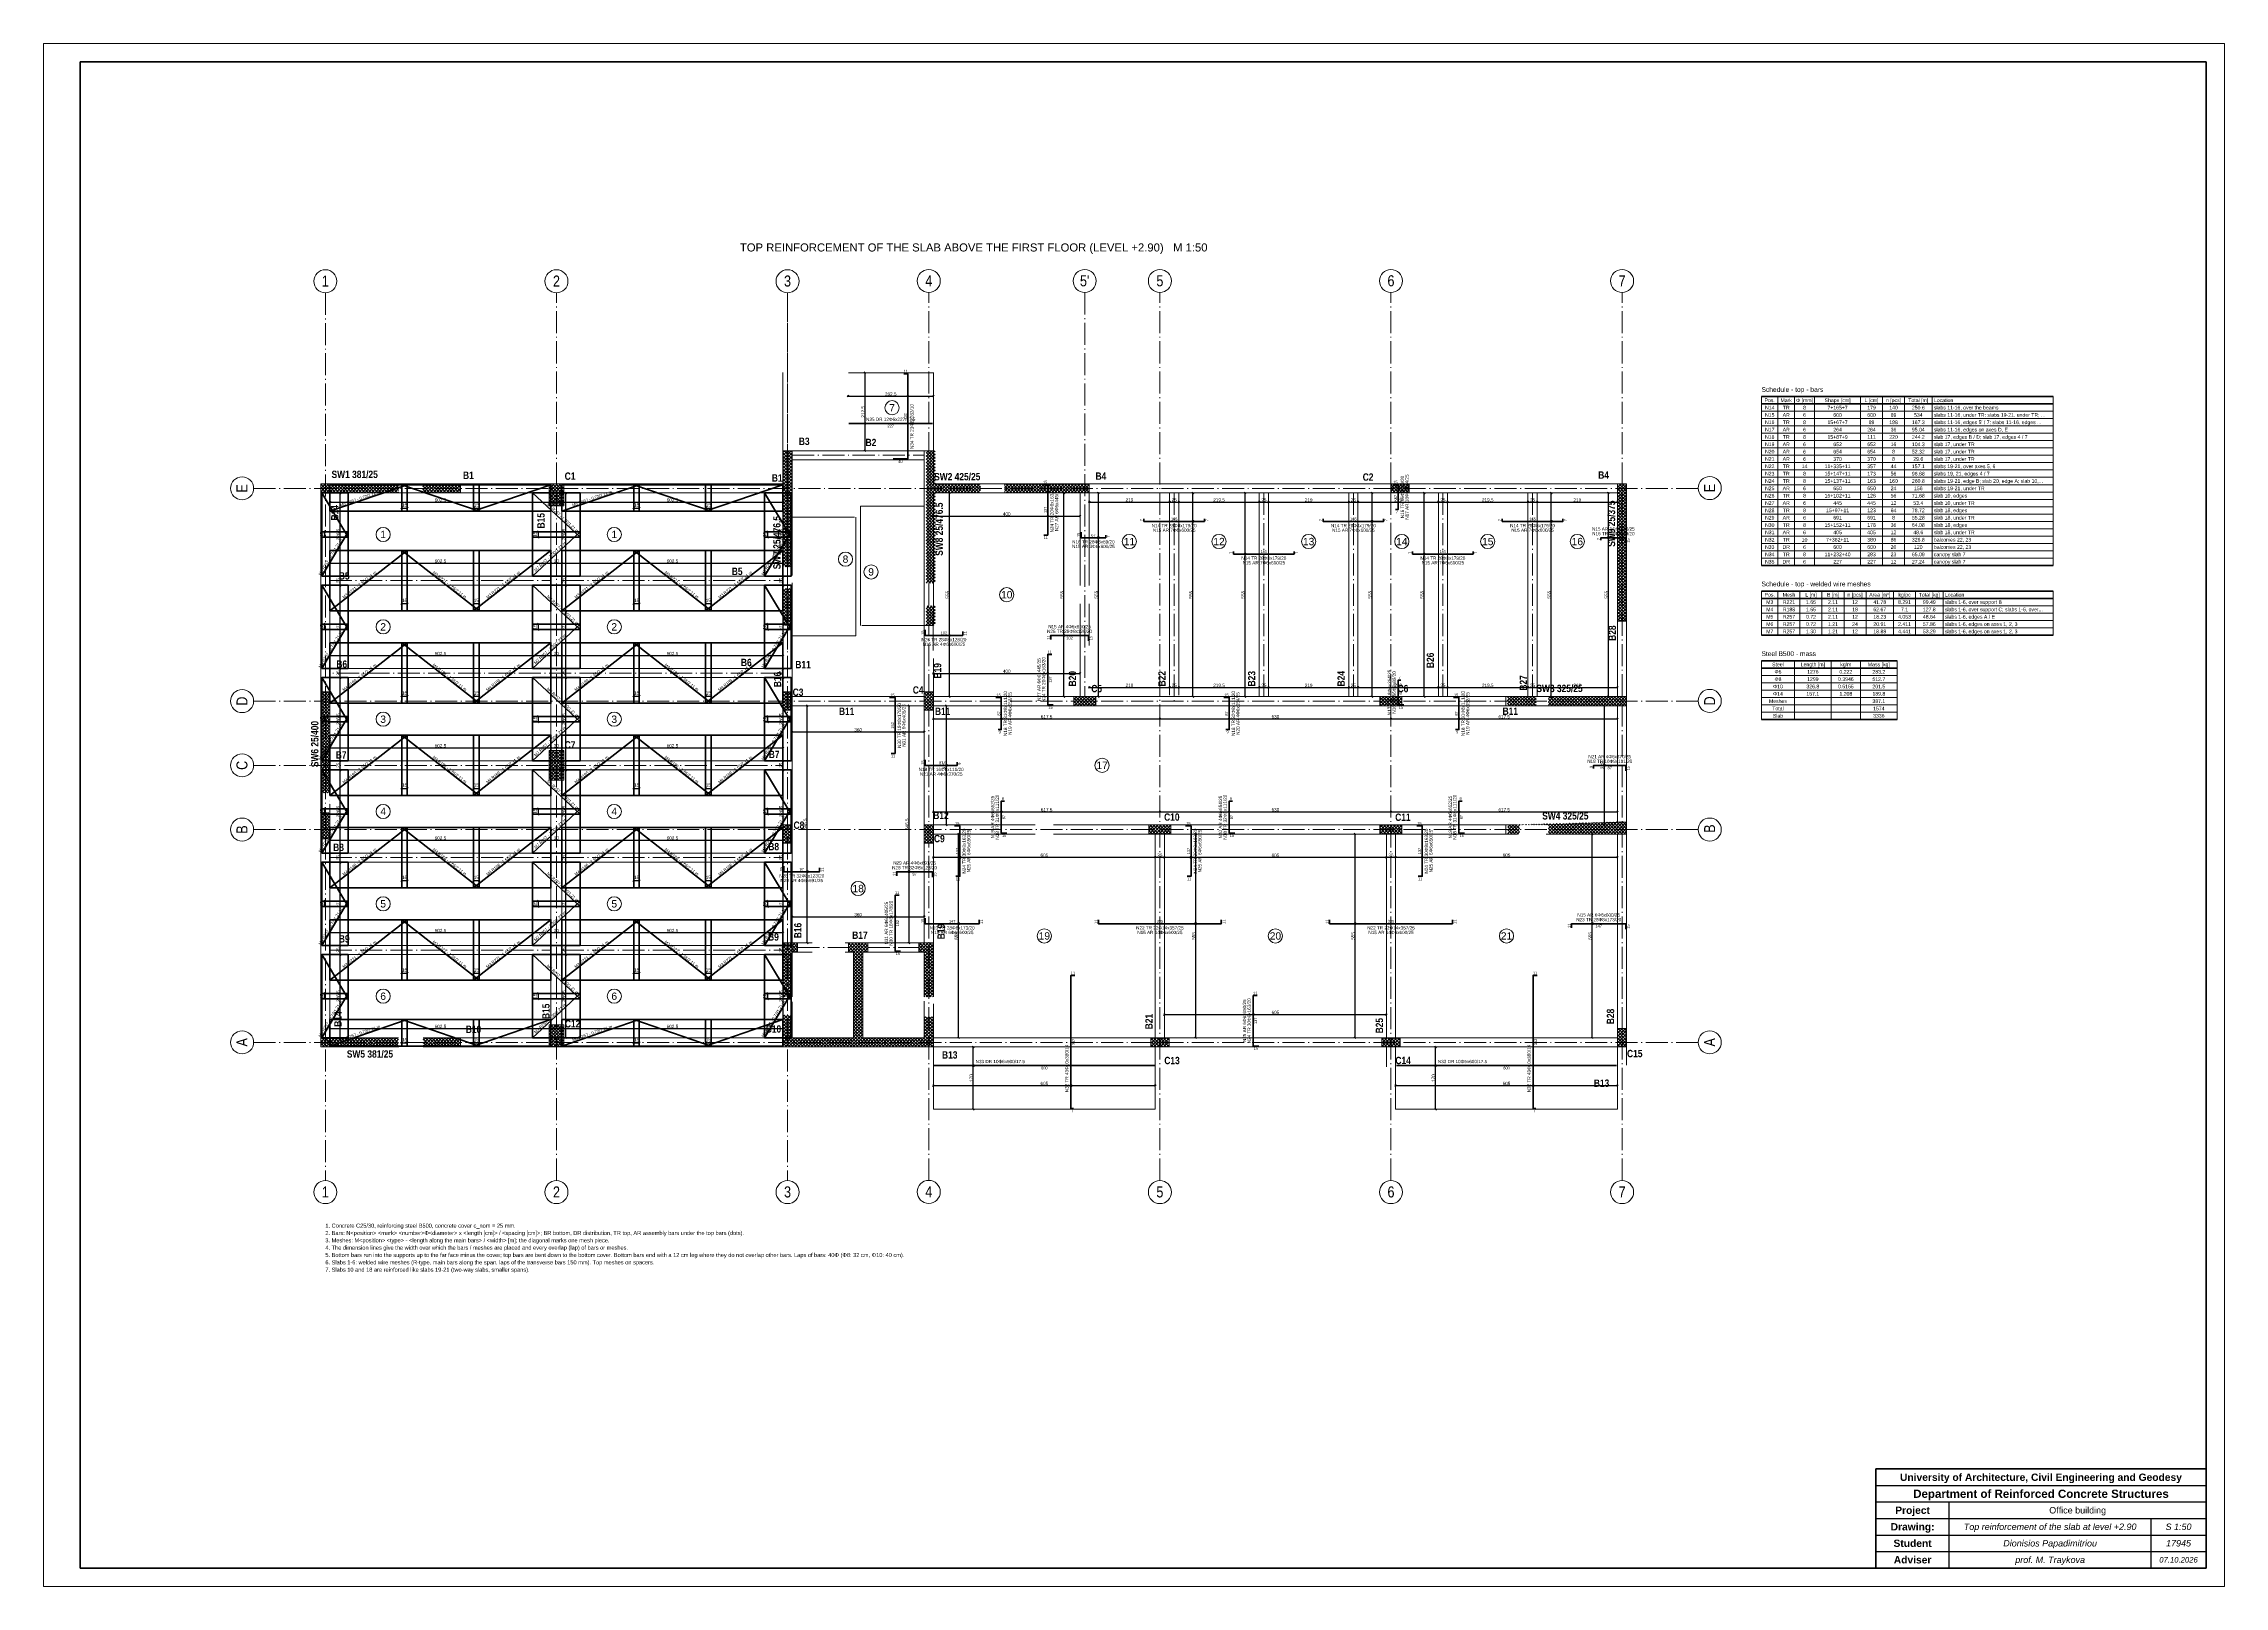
# Model space of a CAD drawing. Header units: millimetres. Extents: x -455 to 11942, y -2742 to 3320.
# Drawn here: x 5997 to 11942, y -885 to 3320 of the extents above; entities that cross this region are included whole.
import ezdxf
from ezdxf.enums import TextEntityAlignment as Align

# ---------------------------------------------------------------- set-up
doc = ezdxf.new("R2010")
doc.units = ezdxf.units.MM
doc.linetypes.add('DASHDOT', pattern=[82.5, 60, -10, 2.5, -10])
doc.linetypes.add('Solid Line copy-002', pattern=[82.5, 60, -10, 2.5, -10])
for name, color, linetype, lineweight in [('!Column', 10, 'Continuous', 50), ('!Hatch', 70, 'Continuous', 25), ('035', 30, 'Continuous', 30), ('Osi', 70, 'DASHDOT', 25), ('R-BARS-TOP', 5, 'Continuous', 50), ('R-DIM', 3, 'Continuous', 18), ('R-MESH-TOP', 140, 'Continuous', 35), ('R-TABLE', 7, 'Continuous', 18), ('R-TEXT', 7, 'Continuous', 18), ('R-TITLE', 7, 'Continuous', 35), ('SHEET', 7, 'Continuous', 35)]:
    doc.layers.add(name, color=color, linetype=linetype, lineweight=lineweight)
doc.layers.add('text', color=7, linetype='Continuous')
doc.styles.add('GENERATED_STYLE_2', font='ARIALN.TTF')
doc.styles.add('GENERATED_STYLE_3', font='ARIALNB.TTF')
doc.styles.add('RC_TEXT', font='arial.ttf')
doc.styles.add('TB', font='arial.ttf')
doc.styles.add('TB_B', font='arialbd.ttf')
doc.styles.add('TB_I', font='ariali.ttf')
doc.dimstyles.new('RC_DIM', dxfattribs={"dimtxt": 9, "dimasz": 4.5, "dimexe": 3, "dimexo": 0, "dimgap": 1.2, "dimtad": 1, "dimdec": 1, "dimdsep": 46, "dimtxsty": 'RC_TEXT', "dimblk": 'OBLIQUE', "dimcen": 2.5, "dimclrd": 3, "dimclre": 3, "dimclrt": 3, "dimazin": 3, "dimtfac": 1, "dimtmove": 2, "dimatfit": 3})

# ---------------------------------------------------------------- blocks, each defined once
blk = doc.blocks.new('FORMWORK_BACKGROUND')
at = {"layer": '!Hatch', "lineweight": 13}
h = blk.add_hatch(dxfattribs=at)
h.set_pattern_fill('ANSI37', color=8, scale=50)
h.set_pattern_definition([(45, (1555.457, 1600.075), (-4.41942, 4.41942), []), (135, (1555.457, 1600.075), (-4.41942, -4.41942), [])])
h.paths.add_polyline_path([(1580.4, 2210.6), (1567.9, 2210.6), (1567.9, 1827.3), (1580.4, 1827.3), (1580.4, 1834.7), (1567.9, 1834.7), (1567.9, 1893.7), (1580.4, 1893.7)])
h.paths.add_polyline_path([(1592.9, 2210.6), (1580.4, 2210.6), (1580.4, 1893.7), (1592.9, 1893.7)])
h.paths.add_polyline_path([(1580.4, 1734.1), (1592.9, 1734.1), (1592.9, 1834.7), (1580.4, 1834.7)])
h.paths.add_polyline_path([(1567.9, 1734.1), (1580.4, 1734.1), (1580.4, 1827.3), (1567.9, 1827.3)])
h = blk.add_hatch(dxfattribs=at)
h.set_pattern_fill('ANSI37', color=8, scale=50)
h.set_pattern_definition([(45, (1978.057, 1586.286), (-4.419417, 4.419417), []), (135, (1978.057, 1586.286), (-4.419417, -4.419417), [])])
h.paths.add_polyline_path([(2171.9, 2120.6), (2106.3, 2120.6), (2106.3, 2107.8), (2171.9, 2107.8)], flags=16)
h.paths.add_polyline_path([(2171.9, 2107.8), (2106.3, 2107.8), (2106.3, 2095.6), (2171.9, 2095.6)], flags=16)
h.paths.add_polyline_path([(2402.9, 2120.6), (2390.4, 2120.6), (2390.4, 2095.6), (2402.9, 2095.6)])
h.paths.add_polyline_path([(1957.9, 1849.3), (1970.5, 1849.3), (1970.5, 1787.6), (1957.9, 1787.6), (1957.9, 1766.1), (1957.9, 1766.1), (1957.9, 1788.6)], flags=16)
h.paths.add_polyline_path([(1970.5, 1849.3), (1982.9, 1849.3), (1982.9, 1787.6), (1970.5, 1787.6)], flags=16)
h.paths.add_polyline_path([(1957.9, 1734.1), (1982.9, 1734.1), (1982.9, 2095.6), (2390.4, 2095.6), (2390.4, 2120.6), (1982.9, 2120.6), (1982.9, 2210.6), (1957.9, 2210.6)])
h = blk.add_hatch(dxfattribs=at)
h.set_pattern_fill('ANSI37', color=8, scale=50)
h.set_pattern_definition([(45, (549.416, 2003.0194), (-4.41942, 4.41942), []), (135, (549.416, 2003.0194), (-4.41942, -4.41942), [])])
h.paths.add_polyline_path([(586.3, 2120.6), (519.9, 2120.6), (519.9, 2108.2), (586.3, 2108.2)], flags=16)
h.paths.add_polyline_path([(586.3, 2108.2), (519.9, 2108.2), (519.9, 2095.6), (546.4, 2095.6), (586.3, 2095.6)])
h.paths.add_polyline_path([(688.9, 2120.6), (307.9, 2120.6), (307.9, 2108.1), (688.9, 2108.1)])
h.paths.add_polyline_path([(688.9, 2108.1), (307.9, 2108.1), (307.9, 2095.6), (688.9, 2095.6)])
h = blk.add_hatch(dxfattribs=at)
h.set_pattern_fill('ANSI37', color=8, scale=50)
h.set_pattern_definition([(45, (-894969.693, -493219.025), (-4.419417382, 4.419417382), []), (135, (-894969.693, -493219.025), (-4.419417382, -4.419417382), [])])
h.paths.add_polyline_path([(950.4, 2120.6), (930.4, 2120.6), (930.4, 2060.6), (950.4, 2060.6)])
h.paths.add_polyline_path([(950.4, 2060.6), (970.4, 2060.6), (970.4, 2120.6), (950.4, 2120.6)])
h = blk.add_hatch(dxfattribs=at)
h.set_pattern_fill('ANSI37', color=8, scale=50, angle=90)
h.set_pattern_definition([(135, (497715.356, -894511.977), (-4.419417382, -4.419417382), []), (225, (497715.356, -894511.977), (4.419417382, -4.419417382), [])])
h.paths.add_polyline_path([(3224.9, 2108.1), (3224.9, 2095.6), (3249.9, 2095.6), (3249.9, 2108.1)])
h.paths.add_polyline_path([(3224.9, 2120.6), (3224.9, 2108.1), (3249.9, 2108.1), (3249.9, 2120.6)])
h.paths.add_polyline_path([(3249.9, 2108.1), (3272.7, 2108.1), (3272.7, 2120.6), (3249.9, 2120.6)])
h.paths.add_polyline_path([(3249.9, 2108.1), (3249.9, 2095.6), (3272.7, 2095.6), (3272.7, 2108.1)])
h.paths.add_polyline_path([(3272.7, 2108.1), (3272.7, 2095.6), (3274.9, 2095.6), (3274.9, 2108.1)])
h.paths.add_polyline_path([(3272.7, 2120.6), (3272.7, 2108.1), (3274.9, 2108.1), (3274.9, 2120.6)])
h = blk.add_hatch(dxfattribs=at)
h.set_pattern_fill('ANSI37', color=8, scale=50)
h.set_pattern_definition([(45, (-894889.693, -493219.714), (-4.419417382, 4.419417382), []), (135, (-894889.693, -493219.714), (-4.419417382, -4.419417382), [])])
h.paths.add_polyline_path([(3855.4, 2120.6), (3842.9, 2120.6), (3842.9, 1745.6), (3855.4, 1745.6)])
h.paths.add_polyline_path([(3867.9, 2120.6), (3855.4, 2120.6), (3855.4, 1745.6), (3867.9, 1745.6)])
h = blk.add_hatch(dxfattribs=at)
h.set_pattern_fill('ANSI37', color=8, scale=50)
h.set_pattern_definition([(45, (327.83, 1207.7683), (-4.41942, 4.41942), []), (135, (327.83, 1207.7683), (-4.41942, -4.41942), [])])
h.paths.add_polyline_path([(332.8, 1259.6), (332.9, 1259.6), (332.9, 1272.1), (332.9, 1272.1), (332.9, 1278.6), (320.4, 1278.6), (320.4, 1224.6), (332.9, 1224.6)], flags=16)
h.paths.add_polyline_path([(320.4, 1278.6), (307.9, 1278.6), (307.9, 1224.6), (320.4, 1224.6)], flags=17)
h.paths.add_polyline_path([(320.4, 1553.1), (307.9, 1553.1), (307.9, 1528.2), (320.4, 1528.2)])
h.paths.add_polyline_path([(320.4, 1528.2), (332.9, 1528.2), (332.9, 1553.1), (320.4, 1553.1)])
h.paths.add_polyline_path([(320.4, 1158.2), (332.9, 1158.2), (332.9, 1528.2), (320.4, 1528.2)])
h.paths.add_polyline_path([(320.4, 1528.2), (307.9, 1528.2), (307.9, 1158.2), (320.4, 1158.2)])
h.paths.add_polyline_path([(320.4, 1153.1), (332.9, 1153.1), (332.9, 1158.2), (320.4, 1158.2)])
h.paths.add_polyline_path([(320.4, 1158.2), (307.9, 1158.2), (307.9, 1153.1), (320.4, 1153.1)])
h = blk.add_hatch(dxfattribs=at)
h.set_pattern_fill('ANSI37', color=8, scale=50)
h.set_pattern_definition([(45, (-894949.693, -493139.3046), (-4.419417382, 4.419417382), []), (135, (-894949.693, -493139.3046), (-4.419417382, -4.419417382), [])])
h.paths.add_polyline_path([(1580.4, 1553.1), (1567.9, 1553.1), (1567.9, 1528.1), (1580.4, 1528.1)])
h.paths.add_polyline_path([(1592.9, 1553.1), (1580.4, 1553.1), (1580.4, 1528.1), (1592.9, 1528.1)])
h.paths.add_polyline_path([(1580.4, 1528.1), (1580.4, 1505.4), (1592.9, 1505.4), (1592.9, 1528.1)])
h.paths.add_polyline_path([(1580.4, 1528.1), (1567.9, 1528.1), (1567.9, 1505.4), (1580.4, 1505.4)])
h.paths.add_polyline_path([(1580.4, 1505.4), (1567.9, 1505.4), (1567.9, 1503.1), (1580.4, 1503.1)])
h.paths.add_polyline_path([(1592.9, 1505.4), (1580.4, 1505.4), (1580.4, 1503.1), (1592.9, 1503.1)])
h = blk.add_hatch(dxfattribs=at)
h.set_pattern_fill('ANSI37', color=8, scale=50)
h.set_pattern_definition([(45, (-894544.699, -493139.0317), (-4.419417382, 4.419417382), []), (135, (-894544.699, -493139.0317), (-4.419417382, -4.419417382), [])])
h.paths.add_polyline_path([(1965.4, 1553.4), (1952.9, 1553.4), (1952.9, 1528.4), (1965.4, 1528.4)])
h.paths.add_polyline_path([(1977.9, 1553.4), (1965.4, 1553.4), (1965.4, 1528.4), (1977.9, 1528.4)])
h.paths.add_polyline_path([(1965.4, 1528.4), (1965.4, 1505.6), (1977.9, 1505.6), (1977.9, 1528.4)])
h.paths.add_polyline_path([(1965.4, 1528.4), (1952.9, 1528.4), (1952.9, 1505.6), (1965.4, 1505.6)])
h.paths.add_polyline_path([(1965.4, 1505.6), (1952.9, 1505.6), (1952.9, 1503.4), (1965.4, 1503.4)])
h.paths.add_polyline_path([(1977.9, 1505.6), (1965.4, 1505.6), (1965.4, 1503.4), (1977.9, 1503.4)])
h = blk.add_hatch(dxfattribs=at)
h.set_pattern_fill('ANSI37', color=8, scale=50)
h.set_pattern_definition([(45, (-895634.693, -493139.714), (-4.419417382, 4.419417382), []), (135, (-895634.693, -493139.714), (-4.419417382, -4.419417382), [])])
h.paths.add_polyline_path([(2420.4, 1528), (2420.4, 1540.6), (2360.4, 1540.6), (2360.4, 1528)])
h.paths.add_polyline_path([(2360.4, 1528), (2360.4, 1515.6), (2420.4, 1515.6), (2420.4, 1528)])
h = blk.add_hatch(dxfattribs=at)
h.set_pattern_fill('ANSI37', color=8, scale=50)
h.set_pattern_definition([(45, (-894824.693, -493139.714), (-4.419417382, 4.419417382), []), (135, (-894824.693, -493139.714), (-4.419417382, -4.419417382), [])])
h.paths.add_polyline_path([(3255.4, 1528), (3255.4, 1540.6), (3195.4, 1540.6), (3195.4, 1528)])
h.paths.add_polyline_path([(3195.4, 1528), (3195.4, 1515.6), (3255.4, 1515.6), (3255.4, 1528)])
h = blk.add_hatch(dxfattribs=at)
h.set_pattern_fill('ANSI37', color=8, scale=50)
h.set_pattern_definition([(45, (3585.307, 1463.786), (-4.41942, 4.41942), []), (135, (3585.307, 1463.786), (-4.41942, -4.41942), [])])
h.paths.add_polyline_path([(3654.9, 1540.6), (3621.6, 1540.6), (3621.6, 1528.1), (3654.9, 1528.1)], flags=16)
h.paths.add_polyline_path([(3654.9, 1528.1), (3621.6, 1528.1), (3621.6, 1515.6), (3649.7, 1515.6), (3654.9, 1515.6)], flags=16)
h.paths.add_polyline_path([(3855.4, 1540.6), (3543.4, 1540.6), (3543.4, 1528), (3855.4, 1528.1)])
h.paths.add_polyline_path([(3855.4, 1528.1), (3543.4, 1528), (3543.4, 1515.6), (3855.4, 1515.6)])
h.paths.add_polyline_path([(3867.9, 1540.6), (3855.4, 1540.6), (3855.4, 1528.1), (3867.9, 1528.1)])
h.paths.add_polyline_path([(3867.9, 1528.1), (3855.4, 1528.1), (3855.4, 1515.6), (3867.9, 1515.6)])
h = blk.add_hatch(dxfattribs=at)
h.set_pattern_fill('ANSI37', color=8, scale=50)
h.set_pattern_definition([(45, (-894969.693, -493911.5317), (-4.419417382, 4.419417382), []), (135, (-894969.693, -493911.5317), (-4.419417382, -4.419417382), [])])
h.paths.add_polyline_path([(950.4, 1393.1), (930.4, 1393.1), (930.4, 1313.1), (950.4, 1313.1)])
h.paths.add_polyline_path([(970.4, 1393.1), (950.4, 1393.1), (950.4, 1313.1), (970.4, 1313.1)])
h = blk.add_hatch(dxfattribs=at)
h.set_pattern_fill('ANSI37', color=8, scale=50)
h.set_pattern_definition([(45, (-894949.697, -493471.8046), (-4.419417382, 4.419417382), []), (135, (-894949.697, -493471.8046), (-4.419417382, -4.419417382), [])])
h.paths.add_polyline_path([(1580.4, 1190.6), (1567.9, 1190.6), (1567.9, 1165.6), (1580.4, 1165.6)])
h.paths.add_polyline_path([(1592.9, 1190.6), (1580.4, 1190.6), (1580.4, 1165.6), (1592.9, 1165.6)])
h.paths.add_polyline_path([(1580.4, 1165.6), (1580.4, 1142.9), (1592.9, 1142.9), (1592.9, 1165.6)])
h.paths.add_polyline_path([(1580.4, 1165.6), (1567.9, 1165.6), (1567.9, 1142.9), (1580.4, 1142.9)])
h.paths.add_polyline_path([(1580.4, 1142.9), (1567.9, 1142.9), (1567.9, 1140.6), (1580.4, 1140.6)])
h.paths.add_polyline_path([(1592.9, 1142.9), (1580.4, 1142.9), (1580.4, 1140.6), (1592.9, 1140.6)])
h = blk.add_hatch(dxfattribs=at)
h.set_pattern_fill('ANSI37', color=8, scale=50)
h.set_pattern_definition([(45, (-894544.7005, -493471.8046), (-4.419417382, 4.419417382), []), (135, (-894544.7005, -493471.8046), (-4.419417382, -4.419417382), [])])
h.paths.add_polyline_path([(1965.4, 1190.6), (1952.9, 1190.6), (1952.9, 1165.6), (1965.4, 1165.6)])
h.paths.add_polyline_path([(1977.9, 1190.6), (1965.4, 1190.6), (1965.4, 1165.6), (1977.9, 1165.6)])
h.paths.add_polyline_path([(1965.4, 1165.6), (1965.4, 1142.9), (1977.9, 1142.9), (1977.9, 1165.6)])
h.paths.add_polyline_path([(1965.4, 1165.6), (1952.9, 1165.6), (1952.9, 1142.9), (1965.4, 1142.9)])
h.paths.add_polyline_path([(1965.4, 1142.9), (1952.9, 1142.9), (1952.9, 1140.6), (1965.4, 1140.6)])
h.paths.add_polyline_path([(1977.9, 1142.9), (1965.4, 1142.9), (1965.4, 1140.6), (1977.9, 1140.6)])
h = blk.add_hatch(dxfattribs=at)
h.set_pattern_fill('ANSI37', color=8, scale=50)
h.set_pattern_definition([(45, (-895444.6946, -493459.714), (-4.419417382, 4.419417382), []), (135, (-895444.6946, -493459.714), (-4.419417382, -4.419417382), [])])
h.paths.add_polyline_path([(2625.4, 1178), (2625.4, 1190.6), (2565.4, 1190.6), (2565.4, 1178)])
h.paths.add_polyline_path([(2565.4, 1178), (2565.4, 1165.6), (2625.4, 1165.6), (2625.4, 1178)])
h = blk.add_hatch(dxfattribs=at)
h.set_pattern_fill('ANSI37', color=8, scale=50)
h.set_pattern_definition([(45, (-894824.752, -493460.0694), (-4.419417382, 4.419417382), []), (135, (-894824.752, -493460.0694), (-4.419417382, -4.419417382), [])])
h.paths.add_polyline_path([(3255.4, 1177.6), (3255.4, 1190.3), (3195.4, 1190.3), (3195.4, 1177.6)])
h.paths.add_polyline_path([(3195.4, 1165.6), (3255.4, 1165.6), (3255.4, 1177.6), (3195.4, 1177.6)])
h = blk.add_hatch(dxfattribs=at)
h.set_pattern_fill('ANSI37', color=8, scale=50)
h.set_pattern_definition([(45, (3585.748, 1145.519), (-4.41942, 4.41942), []), (135, (3585.748, 1145.519), (-4.41942, -4.41942), [])])
h.paths.add_polyline_path([(3654.9, 1190.6), (3615.6, 1190.6), (3575.5, 1190.6), (3575.5, 1178.1), (3654.9, 1178.1)], flags=16)
h.paths.add_polyline_path([(3654.9, 1178.1), (3575.5, 1178.1), (3575.5, 1165.6), (3654.9, 1165.6)], flags=16)
h.paths.add_polyline_path([(3855.4, 1199.1), (3543.9, 1190.6), (3543.9, 1178), (3855.4, 1178.1)])
h.paths.add_polyline_path([(3855.4, 1178.1), (3543.9, 1178), (3543.9, 1165.6), (3855.4, 1165.6)])
h.paths.add_polyline_path([(3867.9, 1199.1), (3855.4, 1199.1), (3855.4, 1178.1), (3867.9, 1178.1)])
h.paths.add_polyline_path([(3867.9, 1178.1), (3855.4, 1178.1), (3855.4, 1165.6), (3867.9, 1165.6)])
h = blk.add_hatch(dxfattribs=at)
h.set_pattern_fill('ANSI37', color=8, scale=50)
h.set_pattern_definition([(45, (-894949.708, -493039.025), (-4.419417382, 4.419417382), []), (135, (-894949.708, -493039.025), (-4.419417382, -4.419417382), [])])
h.paths.add_polyline_path([(1965.5, 598.5), (1580.4, 598.4), (1580.4, 585.6), (1965.5, 585.6)])
h.paths.add_polyline_path([(1580.4, 611), (1567.9, 611), (1567.9, 598.4), (1580.4, 598.4)])
h.paths.add_polyline_path([(1580.4, 598.4), (1567.9, 598.4), (1567.9, 585.6), (1567.9, 585.6), (1580.4, 585.6)])
h.paths.add_polyline_path([(1977.9, 598.5), (1965.5, 598.5), (1965.5, 585.6), (1977.9, 585.6), (1977.9, 586.3)])
h.paths.add_polyline_path([(1764.2, 781.6), (1781.6, 781.6)], flags=16)
h.paths.add_polyline_path([(1977.9, 667.3), (1965.5, 667.3), (1965.5, 598.5), (1977.9, 598.5)])
h.paths.add_polyline_path([(1580.4, 672.3), (1567.9, 672.3), (1567.9, 611), (1580.4, 611)])
h.paths.add_polyline_path([(1592.9, 672.3), (1580.4, 672.3), (1580.4, 611), (1592.9, 611)])
h.paths.add_polyline_path([(1607.9, 869.1), (1580.4, 869.1), (1580.4, 722.3), (1592.9, 722.3), (1592.9, 845.1), (1607.9, 845.1)])
h.paths.add_polyline_path([(1580.4, 869.1), (1567.9, 869.1), (1567.9, 722.3), (1580.4, 722.3)])
h.paths.add_polyline_path([(1965.5, 869.1), (1937.9, 869.1), (1937.9, 845.1), (1952.9, 845.1), (1952.9, 722.3), (1965.5, 722.3)])
h.paths.add_polyline_path([(1977.9, 869.1), (1965.5, 869.1), (1965.5, 722.3), (1977.9, 722.3)])
h.paths.add_polyline_path([(1799.4, 869.1), (1746.4, 869.1), (1746.4, 845.1), (1760.4, 845.1), (1760.4, 610.6), (1592.9, 610.6), (1580.4, 610.8), (1580.4, 598.4), (1965.5, 598.5), (1965.5, 667.3), (1952.9, 667.3), (1952.9, 610.6), (1785.4, 610.6), (1785.4, 845.1), (1799.4, 845.1)])
at = {"layer": '!Hatch', "linetype": 'Continuous', "lineweight": 13}
h = blk.add_hatch(dxfattribs=at)
h.set_pattern_fill('ANSI37', color=8, scale=50)
h.set_pattern_definition([(45, (316.6764, 605.827), (-4.41942, 4.41942), []), (135, (316.6764, 605.827), (-4.41942, -4.41942), [])])
h.paths.add_polyline_path([(320.4, 610.6), (307.9, 610.6), (307.9, 597.8), (320.4, 597.8)], flags=16)
h.paths.add_polyline_path([(587.4, 597.9), (519.4, 597.9), (519.4, 585.6), (587.4, 585.6)], flags=16)
h.paths.add_polyline_path([(519.4, 610.6), (333, 610.6), (333, 610.3, -1), (333, 610.4), (320.4, 610.5), (320.4, 597.8), (519.4, 597.9)], flags=16)
h.paths.add_polyline_path([(688.9, 610.6), (587.4, 610.6), (587.4, 597.9), (688.9, 597.9)], flags=16)
h.paths.add_polyline_path([(688.9, 597.9), (688.9, 610.6), (307.9, 610.6), (307.9, 597.8)], flags=17)
h.paths.add_polyline_path([(307.9, 610.6), (688.9, 610.6), (688.9, 585.6), (307.9, 585.6)])
at = {"layer": '!Hatch', "lineweight": 13}
h = blk.add_hatch(dxfattribs=at)
h.set_pattern_fill('ANSI37', color=8, scale=50)
h.set_pattern_definition([(45, (-894969.708, -494584.025), (-4.419417382, 4.419417382), []), (135, (-894969.708, -494584.025), (-4.419417382, -4.419417382), [])])
h.paths.add_polyline_path([(950.4, 645.6), (930.4, 645.6), (930.4, 585.6), (950.4, 585.6)])
h.paths.add_polyline_path([(950.4, 585.6), (970.4, 585.6), (970.4, 645.6), (950.4, 645.6)])
h = blk.add_hatch(dxfattribs=at)
h.set_pattern_fill('ANSI37', color=8, scale=50, angle=90)
h.set_pattern_definition([(135, (497182.8414, -895911.977), (-4.419417382, -4.419417382), []), (225, (497182.8414, -895911.977), (4.419417382, -4.419417382), [])])
h.paths.add_polyline_path([(2570.4, 598.1), (2570.4, 585.6), (2595.4, 585.6), (2595.4, 598.1)])
h.paths.add_polyline_path([(2570.4, 610.6), (2570.4, 598.1), (2595.4, 598.1), (2595.4, 610.6)])
h.paths.add_polyline_path([(2595.4, 598.1), (2618.2, 598.1), (2618.2, 610.6), (2595.4, 610.6)])
h.paths.add_polyline_path([(2595.4, 598.1), (2595.4, 585.6), (2618.2, 585.6), (2618.2, 598.1)])
h.paths.add_polyline_path([(2618.2, 598.1), (2618.2, 585.6), (2620.4, 585.6), (2620.4, 598.1)])
h.paths.add_polyline_path([(2618.2, 610.6), (2618.2, 598.1), (2620.4, 598.1), (2620.4, 610.6)])
h = blk.add_hatch(dxfattribs=at)
h.set_pattern_fill('ANSI37', color=8, scale=50, angle=90)
h.set_pattern_definition([(135, (497802.8546, -895911.977), (-4.419417382, -4.419417382), []), (225, (497802.8546, -895911.977), (4.419417382, -4.419417382), [])])
h.paths.add_polyline_path([(3200.4, 598.1), (3200.4, 585.6), (3225.4, 585.6), (3225.4, 598.1)])
h.paths.add_polyline_path([(3200.4, 610.6), (3200.4, 598.1), (3225.4, 598.1), (3225.4, 610.6)])
h.paths.add_polyline_path([(3225.4, 598.1), (3248.2, 598.1), (3248.2, 610.6), (3225.4, 610.6)])
h.paths.add_polyline_path([(3225.4, 598.1), (3225.4, 585.6), (3248.2, 585.6), (3248.2, 598.1)])
h.paths.add_polyline_path([(3248.2, 598.1), (3248.2, 585.6), (3250.4, 585.6), (3250.4, 598.1)])
h.paths.add_polyline_path([(3248.2, 610.6), (3248.2, 598.1), (3250.4, 598.1), (3250.4, 610.6)])
h = blk.add_hatch(dxfattribs=at)
h.set_pattern_fill('ANSI37', color=8, scale=50)
h.set_pattern_definition([(45, (-892684.754, -493986.8046), (-4.419417382, 4.419417382), []), (135, (-892684.754, -493986.8046), (-4.419417382, -4.419417382), [])])
h.paths.add_polyline_path([(3855.4, 635.6), (3842.9, 635.6), (3842.9, 610.6), (3855.4, 610.6)])
h.paths.add_polyline_path([(3867.9, 635.6), (3855.4, 635.6), (3855.4, 610.6), (3867.9, 610.6)])
h.paths.add_polyline_path([(3855.4, 610.6), (3855.4, 587.9), (3867.9, 587.9), (3867.9, 610.6)])
h.paths.add_polyline_path([(3855.4, 610.6), (3842.9, 610.6), (3842.9, 587.9), (3855.4, 587.9)])
h.paths.add_polyline_path([(3855.4, 587.9), (3842.9, 587.9), (3842.9, 585.6), (3855.4, 585.6)])
h.paths.add_polyline_path([(3867.9, 587.9), (3855.4, 587.9), (3855.4, 585.6), (3867.9, 585.6)])
at = {"layer": '!Column', "color": 8, "lineweight": 13}
for p, q in [((1567.9, 2210.6), (1567.9, 1734.1)), ((307.9, 2120.6), (414.4, 2120.6)), ((930.4, 2060.6), (930.4, 2120.6)), ((930.4, 2120.6), (950.4, 2120.6)), ((950.4, 2120.6), (970.4, 2120.6)), ((970.4, 2120.6), (970.4, 2060.6)), ((1977.9, 2120.6), (2402.9, 2120.6)), ((2127.8, 2095.6), (1977.9, 2095.6)), ((2402.9, 2095.6), (2139.8, 2095.6)), ((2402.9, 2120.6), (2402.9, 2095.6)), ((3867.9, 2120.6), (3842.9, 2120.6)), ((3842.9, 2120.6), (3842.9, 1745.6)), ((3867.9, 1745.6), (3867.9, 2120.6)), ((970.4, 2060.6), (930.4, 2060.6)), ((1952.9, 1734.1), (1977.8, 1734.1)), ((3842.9, 1746.1), (3867.9, 1746.1)), ((307.9, 1528.9), (307.9, 1553.1)), ((332.9, 1553.1), (307.9, 1553.1)), ((307.9, 1153.1), (307.9, 1553.1)), ((332.9, 1528.1), (332.9, 1553.1)), ((307.9, 1289.6), (307.9, 1528.9)), ((332.9, 1528.1), (332.9, 1278.6)), ((3570.8, 1540.6), (3538.4, 1540.6)), ((3538.4, 1540.6), (3538.4, 1515.6)), ((3538.4, 1515.6), (3570.1, 1515.6)), ((3867.9, 1540.6), (3694.7, 1540.6)), ((3694.7, 1515.6), (3867.9, 1515.6)), ((3867.9, 1515.6), (3867.9, 1540.6)), ((930.4, 1313.1), (930.4, 1393.1)), ((930.4, 1393.1), (950.4, 1393.1)), ((950.4, 1393.1), (970.4, 1393.1)), ((970.4, 1393.1), (970.4, 1313.1)), ((970.4, 1313.1), (930.4, 1313.1)), ((332.9, 1247.6), (332.9, 1153.1)), ((3570.5, 1190.6), (3538.9, 1190.6)), ((3538.9, 1190.6), (3538.9, 1165.6)), ((3867.9, 1199.1), (3648.6, 1190.6)), ((3867.9, 1166), (3867.9, 1199.5)), ((332.9, 1153.1), (307.9, 1153.1)), ((332.9, 1168.1), (332.9, 1163.1)), ((3538.9, 1165.7), (3570.5, 1165.6)), ((3648.6, 1165.7), (3867.9, 1165.7)), ((1567.9, 869.1), (1607.9, 869.1)), ((1567.9, 869.1), (1567.9, 722.3)), ((1592.9, 844.1), (1592.9, 722.3)), ((1592.9, 843.8), (1592.9, 722.3)), ((1607.9, 869.1), (1607.9, 843.8)), ((1746.4, 869.1), (1799.4, 869.1)), ((1746.4, 869.1), (1746.4, 844.1)), ((1746.4, 844.1), (1760.4, 844.1)), ((1760.4, 844.1), (1760.4, 610.6)), ((1785.4, 844.1), (1785.4, 610.6)), ((1785.4, 844.1), (1799.4, 844.1)), ((1799.4, 869.1), (1799.4, 843.8)), ((1937.9, 869.1), (1977.9, 869.1)), ((1937.9, 869.1), (1937.9, 844.1)), ((1937.9, 844.1), (1952.9, 844.1)), ((1952.9, 843.8), (1952.9, 722.3)), ((1977.9, 869.1), (1977.9, 722.3)), ((1567.9, 672.3), (1567.9, 585.6)), ((1592.9, 708.3), (1592.9, 610.6)), ((1592.9, 708.3), (1592.9, 610.6)), ((1952.9, 710.3), (1952.9, 610.6)), ((1977.9, 703.3), (1977.9, 586.3)), ((930.4, 585.6), (930.4, 645.6)), ((930.4, 645.6), (950.4, 645.6)), ((950.4, 645.6), (970.4, 645.6)), ((970.4, 645.6), (970.4, 585.6)), ((1592.9, 610.6), (1760.4, 610.6)), ((1760.4, 610.6), (1592.9, 610.6)), ((1952.9, 610.6), (1785.4, 610.6)), ((1952.9, 610.6), (1785.4, 610.6)), ((970.4, 585.6), (930.4, 585.6)), ((1567.9, 585.6), (1977.9, 585.6))]:
    blk.add_line(p, q, dxfattribs=at)
for points in [[(1567.9, 1734.1), (1567.9, 2210.6), (1592.9, 2210.6), (1592.9, 1870.5)], [(1592.9, 2185.4), (1592.9, 2210.6), (1567.9, 2210.6), (1567.9, 2183.4)], [(1952.9, 1789.6), (1952.9, 2210.6), (1977.9, 2210.6), (1977.9, 2120.6)], [(1977.9, 2095.6), (1977.9, 1734.1)], [(1592.9, 1850.5), (1592.9, 1734.1)], [(1952.9, 1734.1), (1952.9, 1767.1)]]:
    blk.add_lwpolyline(points, dxfattribs=at)
at = {"layer": '!Column', "color": 8, "linetype": 'Continuous', "lineweight": 13}
for points in [[(546, 2095.6), (307.9, 2095.6), (307.9, 2120.6), (688.9, 2120.6), (688.9, 2095.6), (563, 2095.6)], [(520.4, 585.6), (307.9, 585.6), (307.9, 610.6), (519.4, 610.6)], [(587.4, 610.6), (688.9, 610.6), (688.9, 585.6), (587.4, 585.6)], [(525.4, 585.6), (525.4, 585.6)]]:
    blk.add_lwpolyline(points, dxfattribs=at)
at = {"layer": '!Column', "color": 8, "lineweight": 13}
for points in [[(3224.9, 2095.6), (3274.9, 2095.6), (3274.9, 2120.6), (3224.9, 2120.6)], [(1567.9, 1553.1), (1567.9, 1503.1), (1592.9, 1503.1), (1592.9, 1553.1)], [(1952.9, 1553.4), (1952.9, 1503.4), (1977.9, 1503.4), (1977.9, 1553.4)], [(2360.4, 1515.6), (2420.4, 1515.6), (2420.4, 1540.6), (2360.4, 1540.6)], [(3195.4, 1515.6), (3255.4, 1515.6), (3255.4, 1540.6), (3195.4, 1540.6)], [(1567.9, 1190.6), (1567.9, 1140.6), (1592.9, 1140.6), (1592.9, 1190.6)], [(1952.9, 1190.6), (1952.9, 1140.6), (1977.9, 1140.6), (1977.9, 1190.6)], [(2565.4, 1165.6), (2625.4, 1165.6), (2625.4, 1190.6), (2565.4, 1190.6)], [(3195.4, 1165.6), (3255.4, 1165.6), (3255.4, 1190.6), (3195.4, 1190.6)], [(2570.4, 585.6), (2620.4, 585.6), (2620.4, 610.6), (2570.4, 610.6)], [(3200.4, 585.6), (3250.4, 585.6), (3250.4, 610.6), (3200.4, 610.6)], [(3842.9, 635.6), (3842.9, 585.6), (3867.9, 585.6), (3867.9, 635.6)]]:
    blk.add_lwpolyline(points, close=True, dxfattribs=at)
at = {"layer": '035', "color": 8, "lineweight": 13}
for p, q in [((1567.9, 2423.8), (1567.9, 2210.6)), ((1746.4, 2423.1), (1977.9, 2423.1)), ((1977.9, 2423.8), (1977.9, 2210.6)), ((1567.9, 2210.6), (1977.9, 2210.6)), ((1592.9, 1874.7), (1592.9, 2206.3)), ((1567.9, 1553.4), (1567.9, 2190.6)), ((1592.9, 2186), (1952.9, 2186)), ((1952.9, 1551.6), (1952.9, 2190.6)), ((1977.9, 2190.6), (1977.9, 2190.6)), ((307.9, 2120.6), (1567.9, 2120.6)), ((307.9, 585.6), (307.9, 2120.6)), ((307.9, 2095.6), (930.4, 2095.6)), ((332.9, 1553.1), (332.9, 2095.6)), ((930.4, 2120.6), (930.4, 2060.6)), ((970.4, 2095.6), (1567.9, 2095.6)), ((1977.9, 2120.6), (3867.9, 2120.6)), ((1977.9, 2095.6), (3842.9, 2095.6)), ((2377.9, 1843.1), (2377.9, 2096.3)), ((2402.9, 1843.1), (2402.9, 2096.3)), ((2621.9, 1544.1), (2621.9, 2095.6)), ((2646.9, 1544.1), (2646.9, 2095.6)), ((2866.4, 1540.6), (2866.4, 2095.6)), ((2891.4, 1540.6), (2891.4, 2095.6)), ((3110.4, 1540.6), (3110.4, 2095.6)), ((3135.4, 1540.6), (3135.4, 2095.6)), ((3354.9, 1540.6), (3354.9, 2095.6)), ((3379.9, 1540.6), (3379.9, 2095.6)), ((3598.9, 1540.6), (3598.9, 2095.6)), ((3623.9, 1540.6), (3623.9, 2095.6)), ((3842.9, 1540.6), (3842.9, 2096.3)), ((3867.9, 2120.6), (3867.9, 1539.9)), ((930.4, 2060.6), (963.3, 2060.6)), ((935.4, 645.6), (935.4, 2060.6)), ((965.4, 645.6), (965.4, 2060.6)), ((1592.9, 2029.6), (1762.9, 2029.6)), ((1766.9, 2029.6), (1766.9, 1706.1)), ((1778.9, 2059.1), (1952.9, 2059.1)), ((1778.9, 2059.1), (1778.9, 1734.1)), ((332.9, 1869.1), (1567.9, 1869.1)), ((332.9, 1844.1), (1567.9, 1844.1)), ((1592.9, 1553.4), (1592.9, 1848.2)), ((2377.9, 1540.6), (2377.9, 1793.1)), ((2402.9, 1679.6), (2402.9, 1793.1)), ((1782.9, 1734.1), (1952.9, 1734.1)), ((1977.8, 1666.1), (1977.8, 1767.1)), ((1592.9, 1706.1), (1766.9, 1706.1)), ((332.9, 1617.1), (1567.9, 1617.1)), ((1977.9, 1541.4), (1977.9, 1644.2)), ((332.9, 1592.1), (1567.9, 1592.1)), ((1567.9, 860.8), (1567.9, 1505.6)), ((1952.9, 1540.6), (1592.9, 1540.6)), ((1952.9, 1515.6), (1592.9, 1515.6)), ((1592.9, 829.1), (1592.9, 1505.6)), ((1952.9, 1170.9), (1952.9, 1503.4)), ((1977.9, 1540.6), (3867.9, 1540.6)), ((1977.9, 1515.6), (3842.9, 1515.6)), ((1977.9, 1170.9), (1977.9, 1503.4)), ((3842.9, 1199.1), (3842.9, 1516.3)), ((3867.9, 535.9), (3867.9, 1516.3)), ((930.4, 1393.1), (930.4, 1313.1)), ((332.9, 1365.6), (930.4, 1365.6)), ((332.9, 1340.6), (930.4, 1340.6)), ((970.4, 1365.6), (1567.9, 1365.6)), ((970.4, 1340.6), (1567.9, 1340.6)), ((332.9, 610.6), (332.9, 1247.6)), ((1952.9, 1190.6), (2255.4, 1190.6)), ((2305.4, 1190.9), (3538.9, 1190.9)), ((1952.9, 869.1), (1952.9, 1140.9)), ((1977.9, 1165.6), (2255.4, 1165.6)), ((1977.9, 869.1), (1977.9, 1140.9)), ((2305.4, 1165.9), (3538.9, 1165.9)), ((2582.9, 610.9), (2582.9, 1166.2)), ((2607.9, 610.6), (2607.9, 1166.2)), ((3212.9, 610.6), (3212.9, 1166.5)), ((3237.9, 610.6), (3237.9, 1166.5)), ((332.9, 1114.1), (1567.9, 1114.1)), ((332.9, 1089.1), (1567.9, 1089.1)), ((332.9, 862.1), (1567.9, 862.1)), ((332.9, 837.1), (1567.9, 837.1)), ((1567.9, 869.1), (1647.9, 869.1)), ((1592.9, 844.1), (1647.9, 844.1)), ((1737.9, 869.1), (1977.9, 869.1)), ((1737.9, 844.1), (1746.4, 844.1)), ((1799.4, 844.1), (1937.9, 844.1)), ((688.9, 610.6), (930.4, 610.6)), ((970.4, 610.6), (1567.9, 610.6)), ((1977.9, 618.5), (1977.9, 631)), ((1977.9, 610.6), (3842.9, 610.6)), ((688.9, 585.6), (3867.9, 585.6)), ((3212.9, 585.6), (3212.9, 530.9))]:
    blk.add_line(p, q, dxfattribs=at)
at = {"layer": '035', "color": 8, "linetype": 'Continuous', "lineweight": 13}
for p, q in [((3842.9, 415.6), (3842.9, 1166.3)), ((1977.9, 586.3), (1977.9, 415.6)), ((2582.9, 585.6), (2582.9, 415.6)), ((3237.9, 416.3), (3237.9, 586.3)), ((2582.9, 415.6), (1977.9, 415.6)), ((3842.9, 415.6), (3238, 415.6))]:
    blk.add_line(p, q, dxfattribs=at)
at = {"layer": '035', "color": 8, "lineweight": 13}
for centre, start, end in [((1952.9, 1599.2), 270, 359.99926), ((1978, 1541.4), 179.99926, 270)]:
    blk.add_arc(centre, 0.05, start, end, dxfattribs=at)
at = {"layer": 'Osi', "color": 8, "linetype": 'Solid Line copy-002', "lineweight": 13}
for p, q in [((320.4, 2641.2), (320.4, 221.3)), ((950.4, 221.3), (950.4, 2641.2)), ((1580.4, 2641.2), (1580.4, 221.3)), ((1580.4, 2621.2), (1580.4, 1668.6)), ((1965.4, 221.3), (1965.4, 2641.8)), ((2390.4, 2641.8), (2390.4, 1540.6)), ((2595.4, 221.3), (2595.4, 2641.8)), ((3225.4, 221.3), (3225.4, 2641.8)), ((3855.4, 221.3), (3855.4, 2641.8)), ((1592.9, 2198.1), (1952.9, 2198.1)), ((124.9, 2108.1), (4063, 2108.1)), ((2634.4, 2095.6), (2634.4, 1528.8)), ((2878.9, 2095.6), (2878.9, 1540.6)), ((3122.9, 2095.6), (3122.9, 1540.6)), ((3366.9, 2095.6), (3366.9, 1540.6)), ((3611.4, 2095.6), (3611.4, 1540.6)), ((332.9, 1856.6), (935.4, 1856.6)), ((965.4, 1856.6), (1567.9, 1856.6)), ((1567.9, 1604.6), (333, 1604.6)), ((124.9, 1528.1), (4063, 1528.1)), ((124.9, 1353.1), (930.4, 1353.1)), ((970.4, 1353.1), (1567.9, 1353.1)), ((124.9, 1178.1), (4063, 1178.1)), ((332.9, 1101.6), (935.4, 1101.6)), ((965.4, 1101.6), (1567.9, 1101.6)), ((332.9, 849.6), (935.4, 849.6)), ((965.4, 849.6), (1567.9, 849.6)), ((1607.9, 856.6), (1746.4, 856.6)), ((1799.4, 856.6), (1937.9, 856.6)), ((124.9, 598.1), (4063, 598.1))]:
    blk.add_line(p, q, dxfattribs=at)
at = {"layer": 'Osi', "color": 8, "linetype": 'Continuous', "lineweight": 13}
for centre in [(320.4, 2672.6), (950.4, 2672.6), (1580.4, 2672.6), (1965.4, 2673.3), (2390.4, 2673.3), (2595.4, 2673.3), (3225.4, 2673.3), (3855.4, 2673.3), (4094.4, 2108.8), (93.5, 2108.1), (93.5, 1528.1), (4094.4, 1528.8), (93.5, 1353.1), (93.5, 1178.1), (4094.4, 1178.1), (93.5, 598.1), (4094.4, 598.1), (320.4, 189.8), (950.4, 189.8), (1580.4, 189.8), (1965.4, 190.5), (2595.4, 189.8), (3225.4, 189.8), (3855.4, 189.8)]:
    blk.add_circle(centre, 31.4, dxfattribs=at)
at = {"layer": '035', "color": 8, "linetype": 'Continuous', "lineweight": 13, "insert": (1622.6, 1637.6), "char_height": 20, "attachment_point": 2, "style": 'GENERATED_STYLE_3'}
blk.add_mtext('B11', dxfattribs=at)
at = {"layer": 'text', "color": 8, "linetype": 'Continuous', "lineweight": 13}
for s, insert, char_height, attachment_point, style in [('1', (320.4, 2673), 30, 5, 'GENERATED_STYLE_2'), ('2', (950.4, 2673), 30, 5, 'GENERATED_STYLE_2'), ('3', (1580.4, 2673), 30, 5, 'GENERATED_STYLE_2'), ('4', (1965.4, 2673.6), 30, 5, 'GENERATED_STYLE_2'), ("5'", (2390.4, 2673.6), 30, 5, 'GENERATED_STYLE_2'), ('5', (2595.4, 2673.6), 30, 5, 'GENERATED_STYLE_2'), ('6', (3225.4, 2673.6), 30, 5, 'GENERATED_STYLE_2'), ('7', (3855.4, 2673.6), 30, 5, 'GENERATED_STYLE_2'), ('B3', (1625.8, 2246.2), 20, 2, 'GENERATED_STYLE_3'), ('B2', (1807.7, 2243.1), 20, 2, 'GENERATED_STYLE_3'), ('SW1 381/25', (400.3, 2156.2), 20, 2, 'GENERATED_STYLE_3'), ('B1', (710.3, 2153.6), 20, 2, 'GENERATED_STYLE_3'), ('C1', (987.5, 2151.4), 20, 2, 'GENERATED_STYLE_3'), ('B1', (1552.2, 2146.4), 20, 2, 'GENERATED_STYLE_3'), ('SW2 425/25', (2043, 2149.9), 20, 2, 'GENERATED_STYLE_3'), ('B4', (2434.6, 2151.4), 20, 2, 'GENERATED_STYLE_3'), ('C2', (3163, 2148.9), 20, 2, 'GENERATED_STYLE_3'), ('B4', (3805, 2154.3), 20, 2, 'GENERATED_STYLE_3'), ('B5', (371.8, 1879.5), 20, 2, 'GENERATED_STYLE_3'), ('B5', (1443.1, 1891.7), 20, 2, 'GENERATED_STYLE_3'), ('B6', (365.1, 1638.9), 20, 2, 'GENERATED_STYLE_3'), ('B6', (1467.9, 1643.5), 20, 2, 'GENERATED_STYLE_3'), ('C3', (1609, 1562.3), 20, 2, 'GENERATED_STYLE_3'), ('C4', (1936.5, 1568.6), 20, 2, 'GENERATED_STYLE_3'), ('C5', (2423, 1572.3), 20, 2, 'GENERATED_STYLE_3'), ('C6', (3258, 1572.3), 20, 2, 'GENERATED_STYLE_3'), ('SW3 325/25', (3684.8, 1572.8), 20, 2, 'GENERATED_STYLE_3'), ('B11', (1741.6, 1510.3), 20, 2, 'GENERATED_STYLE_3'), ('B11', (2003.3, 1510.3), 20, 2, 'GENERATED_STYLE_3'), ('B11', (3550.7, 1510.7), 20, 2, 'GENERATED_STYLE_3'), ('B7', (363.5, 1391.6), 20, 2, 'GENERATED_STYLE_3'), ('C7', (987.5, 1418.9), 20, 2, 'GENERATED_STYLE_3'), ('B7', (1543.8, 1392.9), 20, 2, 'GENERATED_STYLE_3'), ('C8', (1611.4, 1199.9), 20, 2, 'GENERATED_STYLE_3'), ('B12', (1998.7, 1226.7), 20, 2, 'GENERATED_STYLE_3'), ('C10', (2628, 1222.1), 20, 2, 'GENERATED_STYLE_3'), ('C11', (3257.9, 1221.6), 20, 2, 'GENERATED_STYLE_3'), ('SW4 325/25', (3700.7, 1225.4), 20, 2, 'GENERATED_STYLE_3'), ('B8', (356.3, 1139.6), 20, 2, 'GENERATED_STYLE_3'), ('B8', (1542.6, 1141.6), 20, 2, 'GENERATED_STYLE_3'), ('C9', (1994.2, 1163.4), 20, 2, 'GENERATED_STYLE_3'), ('B9', (1542, 895.3), 20, 2, 'GENERATED_STYLE_3'), ('B17', (1777.7, 900.1), 20, 2, 'GENERATED_STYLE_3'), ('B9', (371.8, 890.2), 20, 2, 'GENERATED_STYLE_3'), ('C12', (994.4, 658.7), 20, 2, 'GENERATED_STYLE_3'), ('B10', (724.2, 643.6), 20, 2, 'GENERATED_STYLE_3'), ('B10', (1542, 644.6), 20, 2, 'GENERATED_STYLE_3'), ('SW5 381/25', (442, 576.4), 20, 2, 'GENERATED_STYLE_3'), ('B13', (2022.5, 573.8), 20, 2, 'GENERATED_STYLE_3'), ('C13', (2628.5, 558.5), 20, 2, 'GENERATED_STYLE_3'), ('C14', (3258.5, 558.6), 20, 2, 'GENERATED_STYLE_3'), ('C15', (3890, 577.5), 20, 2, 'GENERATED_STYLE_3'), ('B13', (3799.5, 496.8), 20, 2, 'GENERATED_STYLE_3'), ('1', (320.4, 190.2), 30, 5, 'GENERATED_STYLE_2'), ('2', (950.4, 190.2), 30, 5, 'GENERATED_STYLE_2'), ('3', (1580.4, 190.2), 30, 5, 'GENERATED_STYLE_2'), ('4', (1965.4, 190.9), 30, 5, 'GENERATED_STYLE_2'), ('5', (2595.4, 190.2), 30, 5, 'GENERATED_STYLE_2'), ('6', (3225.4, 190.2), 30, 5, 'GENERATED_STYLE_2'), ('7', (3855.4, 190.2), 30, 5, 'GENERATED_STYLE_2')]:
    blk.add_mtext(s, dxfattribs=dict(at, insert=insert, char_height=char_height, attachment_point=attachment_point, style=style))
at = {"layer": 'text', "color": 8, "linetype": 'Continuous', "lineweight": 13, "rotation": 90}
for s, insert, char_height, attachment_point, style in [('E', (93.1, 2108.1), 30, 5, 'GENERATED_STYLE_2'), ('E', (4094, 2108.8), 30, 5, 'GENERATED_STYLE_2'), ('B14', (336.1, 2041.6), 20, 2, 'GENERATED_STYLE_3'), ('B15', (898.2, 2019.8), 20, 2, 'GENERATED_STYLE_3'), ('SW7 25/476.5', (1541.3, 1960), 20, 2, 'GENERATED_STYLE_3'), ('SW8 25/476.5', (1983.8, 1996.7), 20, 2, 'GENERATED_STYLE_3'), ('SW9 25/375', (3816.5, 2011.8), 20, 2, 'GENERATED_STYLE_3'), ('B28', (3818.7, 1713.4), 20, 2, 'GENERATED_STYLE_3'), ('B16', (1543, 1587.2), 20, 2, 'GENERATED_STYLE_3'), ('B19', (1979.4, 1610.8), 20, 2, 'GENERATED_STYLE_3'), ('B20', (2347, 1589.2), 20, 2, 'GENERATED_STYLE_3'), ('B22', (2591, 1589.2), 20, 2, 'GENERATED_STYLE_3'), ('B23', (2835.5, 1589.2), 20, 2, 'GENERATED_STYLE_3'), ('B24', (3079.5, 1589.2), 20, 2, 'GENERATED_STYLE_3'), ('B26', (3322.6, 1639.2), 20, 2, 'GENERATED_STYLE_3'), ('B27', (3576.3, 1577.7), 20, 2, 'GENERATED_STYLE_3'), ('D', (93.1, 1528.1), 30, 5, 'GENERATED_STYLE_2'), ('D', (4094, 1528.8), 30, 5, 'GENERATED_STYLE_2'), ('SW6 25/400', (281.5, 1411.1), 20, 2, 'GENERATED_STYLE_3'), ('C', (93.1, 1353.1), 30, 5, 'GENERATED_STYLE_2'), ('B', (4094, 1180.5), 30, 5, 'GENERATED_STYLE_2'), ('B', (93.1, 1178.1), 30, 5, 'GENERATED_STYLE_2'), ('B16', (1598.4, 902.8), 20, 2, 'GENERATED_STYLE_3'), ('B19', (1989.1, 900), 20, 2, 'GENERATED_STYLE_3'), ('B14', (344.6, 661.6), 20, 2, 'GENERATED_STYLE_3'), ('B15', (911.8, 682.6), 20, 2, 'GENERATED_STYLE_3'), ('B21', (2555.6, 654.7), 20, 2, 'GENERATED_STYLE_3'), ('B25', (3183.8, 643.5), 20, 2, 'GENERATED_STYLE_3'), ('B28', (3813.8, 668.5), 20, 2, 'GENERATED_STYLE_3'), ('A', (93.1, 598.1), 30, 5, 'GENERATED_STYLE_2'), ('A', (4094, 598.1), 30, 5, 'GENERATED_STYLE_2')]:
    blk.add_mtext(s, dxfattribs=dict(at, insert=insert, char_height=char_height, attachment_point=attachment_point, style=style))
blk = doc.blocks.new('_Oblique')
at = {"color": 0, "linetype": 'ByBlock', "lineweight": -2}
blk.add_line((-0.5, -0.5), (0.5, 0.5), dxfattribs=at)

msp = doc.modelspace()

# ---------------------------------------------------------------- hatches: boundary and pattern name
at = {"layer": 'R-BARS-TOP'}
h = msp.add_hatch(color=7, dxfattribs=at)
h.dxf.hatch_style = 1
edge = h.paths.add_edge_path()
edge.add_arc((8734.9, 2111.85), 2.2, 0, 360)
h = msp.add_hatch(color=7, dxfattribs=at)
h.dxf.hatch_style = 1
edge = h.paths.add_edge_path()
edge.add_arc((8734.9, 2086.85), 2.2, 0, 360)
h = msp.add_hatch(color=7, dxfattribs=at)
h.dxf.hatch_style = 1
edge = h.paths.add_edge_path()
edge.add_arc((9690.15, 2109.35), 2.2, 0, 360)
h = msp.add_hatch(color=7, dxfattribs=at)
h.dxf.hatch_style = 1
edge = h.paths.add_edge_path()
edge.add_arc((9690.15, 2084.35), 2.2, 0, 360)
h = msp.add_hatch(color=7, dxfattribs=at)
h.dxf.hatch_style = 1
edge = h.paths.add_edge_path()
edge.add_arc((8734.9, 2061.85), 2.2, 0, 360)
h = msp.add_hatch(color=7, dxfattribs=at)
h.dxf.hatch_style = 1
edge = h.paths.add_edge_path()
edge.add_arc((8734.9, 2036.85), 2.2, 0, 360)
h = msp.add_hatch(color=7, dxfattribs=at)
h.dxf.hatch_style = 1
edge = h.paths.add_edge_path()
edge.add_arc((9690.15, 2059.35), 2.2, 0, 360)
h = msp.add_hatch(color=7, dxfattribs=at)
h.dxf.hatch_style = 1
edge = h.paths.add_edge_path()
edge.add_arc((8734.9, 2011.85), 2.2, 0, 360)
h = msp.add_hatch(color=7, dxfattribs=at)
h.dxf.hatch_style = 1
edge = h.paths.add_edge_path()
edge.add_arc((8734.9, 1986.85), 2.2, 0, 360)
h = msp.add_hatch(color=7, dxfattribs=at)
h.dxf.hatch_style = 1
edge = h.paths.add_edge_path()
edge.add_arc((8834.15, 1973.5), 2.2, 0, 360)
h = msp.add_hatch(color=7, dxfattribs=at)
h.dxf.hatch_style = 1
edge = h.paths.add_edge_path()
edge.add_arc((8859.15, 1973.5), 2.2, 0, 360)
h = msp.add_hatch(color=7, dxfattribs=at)
h.dxf.hatch_style = 1
edge = h.paths.add_edge_path()
edge.add_arc((8884.15, 1973.5), 2.2, 0, 360)
h = msp.add_hatch(color=7, dxfattribs=at)
h.dxf.hatch_style = 1
edge = h.paths.add_edge_path()
edge.add_arc((9004.4, 2017.9), 2.2, 0, 360)
h = msp.add_hatch(color=7, dxfattribs=at)
h.dxf.hatch_style = 1
edge = h.paths.add_edge_path()
edge.add_arc((9029.4, 2017.9), 2.2, 0, 360)
h = msp.add_hatch(color=7, dxfattribs=at)
h.dxf.hatch_style = 1
edge = h.paths.add_edge_path()
edge.add_arc((9054.4, 2017.9), 2.2, 0, 360)
h = msp.add_hatch(color=7, dxfattribs=at)
h.dxf.hatch_style = 1
edge = h.paths.add_edge_path()
edge.add_arc((9079.4, 2017.9), 2.2, 0, 360)
h = msp.add_hatch(color=7, dxfattribs=at)
h.dxf.hatch_style = 1
edge = h.paths.add_edge_path()
edge.add_arc((9104.4, 2017.9), 2.2, 0, 360)
h = msp.add_hatch(color=7, dxfattribs=at)
h.dxf.hatch_style = 1
edge = h.paths.add_edge_path()
edge.add_arc((9129.4, 2017.9), 2.2, 0, 360)
h = msp.add_hatch(color=7, dxfattribs=at)
h.dxf.hatch_style = 1
edge = h.paths.add_edge_path()
edge.add_arc((9154.4, 2017.9), 2.2, 0, 360)
h = msp.add_hatch(color=7, dxfattribs=at)
h.dxf.hatch_style = 1
edge = h.paths.add_edge_path()
edge.add_arc((9492.9, 2017.9), 2.2, 0, 360)
h = msp.add_hatch(color=7, dxfattribs=at)
h.dxf.hatch_style = 1
edge = h.paths.add_edge_path()
edge.add_arc((9517.9, 2017.9), 2.2, 0, 360)
h = msp.add_hatch(color=7, dxfattribs=at)
h.dxf.hatch_style = 1
edge = h.paths.add_edge_path()
edge.add_arc((9542.9, 2017.9), 2.2, 0, 360)
h = msp.add_hatch(color=7, dxfattribs=at)
h.dxf.hatch_style = 1
edge = h.paths.add_edge_path()
edge.add_arc((9567.9, 2017.9), 2.2, 0, 360)
h = msp.add_hatch(color=7, dxfattribs=at)
h.dxf.hatch_style = 1
edge = h.paths.add_edge_path()
edge.add_arc((9592.9, 2017.9), 2.2, 0, 360)
h = msp.add_hatch(color=7, dxfattribs=at)
h.dxf.hatch_style = 1
edge = h.paths.add_edge_path()
edge.add_arc((9617.9, 2017.9), 2.2, 0, 360)
h = msp.add_hatch(color=7, dxfattribs=at)
h.dxf.hatch_style = 1
edge = h.paths.add_edge_path()
edge.add_arc((9642.9, 2017.9), 2.2, 0, 360)
h = msp.add_hatch(color=7, dxfattribs=at)
h.dxf.hatch_style = 1
edge = h.paths.add_edge_path()
edge.add_arc((9981.4, 2017.9), 2.2, 0, 360)
h = msp.add_hatch(color=7, dxfattribs=at)
h.dxf.hatch_style = 1
edge = h.paths.add_edge_path()
edge.add_arc((10006.4, 2017.9), 2.2, 0, 360)
h = msp.add_hatch(color=7, dxfattribs=at)
h.dxf.hatch_style = 1
edge = h.paths.add_edge_path()
edge.add_arc((10031.4, 2017.9), 2.2, 0, 360)
h = msp.add_hatch(color=7, dxfattribs=at)
h.dxf.hatch_style = 1
edge = h.paths.add_edge_path()
edge.add_arc((10056.4, 2017.9), 2.2, 0, 360)
h = msp.add_hatch(color=7, dxfattribs=at)
h.dxf.hatch_style = 1
edge = h.paths.add_edge_path()
edge.add_arc((10081.4, 2017.9), 2.2, 0, 360)
h = msp.add_hatch(color=7, dxfattribs=at)
h.dxf.hatch_style = 1
edge = h.paths.add_edge_path()
edge.add_arc((10106.4, 2017.9), 2.2, 0, 360)
h = msp.add_hatch(color=7, dxfattribs=at)
h.dxf.hatch_style = 1
edge = h.paths.add_edge_path()
edge.add_arc((10131.4, 2017.9), 2.2, 0, 360)
h = msp.add_hatch(color=7, dxfattribs=at)
h.dxf.hatch_style = 1
edge = h.paths.add_edge_path()
edge.add_arc((10251.65, 1973.5), 2.2, 0, 360)
h = msp.add_hatch(color=7, dxfattribs=at)
h.dxf.hatch_style = 1
edge = h.paths.add_edge_path()
edge.add_arc((10276.65, 1973.5), 2.2, 0, 360)
h = msp.add_hatch(color=7, dxfattribs=at)
h.dxf.hatch_style = 1
edge = h.paths.add_edge_path()
edge.add_arc((10301.65, 1973.5), 2.2, 0, 360)
h = msp.add_hatch(color=7, dxfattribs=at)
h.dxf.hatch_style = 1
edge = h.paths.add_edge_path()
edge.add_arc((9248.9, 1929.1), 2.2, 0, 360)
h = msp.add_hatch(color=7, dxfattribs=at)
h.dxf.hatch_style = 1
edge = h.paths.add_edge_path()
edge.add_arc((9273.9, 1929.1), 2.2, 0, 360)
h = msp.add_hatch(color=7, dxfattribs=at)
h.dxf.hatch_style = 1
edge = h.paths.add_edge_path()
edge.add_arc((9298.9, 1929.1), 2.2, 0, 360)
h = msp.add_hatch(color=7, dxfattribs=at)
h.dxf.hatch_style = 1
edge = h.paths.add_edge_path()
edge.add_arc((9323.9, 1929.1), 2.2, 0, 360)
h = msp.add_hatch(color=7, dxfattribs=at)
h.dxf.hatch_style = 1
edge = h.paths.add_edge_path()
edge.add_arc((9348.9, 1929.1), 2.2, 0, 360)
h = msp.add_hatch(color=7, dxfattribs=at)
h.dxf.hatch_style = 1
edge = h.paths.add_edge_path()
edge.add_arc((9373.9, 1929.1), 2.2, 0, 360)
h = msp.add_hatch(color=7, dxfattribs=at)
h.dxf.hatch_style = 1
edge = h.paths.add_edge_path()
edge.add_arc((9398.9, 1929.1), 2.2, 0, 360)
h = msp.add_hatch(color=7, dxfattribs=at)
h.dxf.hatch_style = 1
edge = h.paths.add_edge_path()
edge.add_arc((9736.9, 1929.1), 2.2, 0, 360)
h = msp.add_hatch(color=7, dxfattribs=at)
h.dxf.hatch_style = 1
edge = h.paths.add_edge_path()
edge.add_arc((9761.9, 1929.1), 2.2, 0, 360)
h = msp.add_hatch(color=7, dxfattribs=at)
h.dxf.hatch_style = 1
edge = h.paths.add_edge_path()
edge.add_arc((9786.9, 1929.1), 2.2, 0, 360)
h = msp.add_hatch(color=7, dxfattribs=at)
h.dxf.hatch_style = 1
edge = h.paths.add_edge_path()
edge.add_arc((9811.9, 1929.1), 2.2, 0, 360)
h = msp.add_hatch(color=7, dxfattribs=at)
h.dxf.hatch_style = 1
edge = h.paths.add_edge_path()
edge.add_arc((9836.9, 1929.1), 2.2, 0, 360)
h = msp.add_hatch(color=7, dxfattribs=at)
h.dxf.hatch_style = 1
edge = h.paths.add_edge_path()
edge.add_arc((9861.9, 1929.1), 2.2, 0, 360)
h = msp.add_hatch(color=7, dxfattribs=at)
h.dxf.hatch_style = 1
edge = h.paths.add_edge_path()
edge.add_arc((9886.9, 1929.1), 2.2, 0, 360)
h = msp.add_hatch(color=7, dxfattribs=at)
h.dxf.hatch_style = 1
edge = h.paths.add_edge_path()
edge.add_arc((8414.15, 1707.1), 2.2, 0, 360)
h = msp.add_hatch(color=7, dxfattribs=at)
h.dxf.hatch_style = 1
edge = h.paths.add_edge_path()
edge.add_arc((8439.15, 1707.1), 2.2, 0, 360)
h = msp.add_hatch(color=7, dxfattribs=at)
h.dxf.hatch_style = 1
edge = h.paths.add_edge_path()
edge.add_arc((8464.15, 1707.1), 2.2, 0, 360)
h = msp.add_hatch(color=7, dxfattribs=at)
h.dxf.hatch_style = 1
edge = h.paths.add_edge_path()
edge.add_arc((8489.15, 1707.1), 2.2, 0, 360)
h = msp.add_hatch(color=7, dxfattribs=at)
h.dxf.hatch_style = 1
edge = h.paths.add_edge_path()
edge.add_arc((8756.65, 1707.1), 2.2, 0, 360)
h = msp.add_hatch(color=7, dxfattribs=at)
h.dxf.hatch_style = 1
edge = h.paths.add_edge_path()
edge.add_arc((8781.65, 1707.1), 2.2, 0, 360)
h = msp.add_hatch(color=7, dxfattribs=at)
h.dxf.hatch_style = 1
edge = h.paths.add_edge_path()
edge.add_arc((8806.65, 1707.1), 2.2, 0, 360)
h = msp.add_hatch(color=7, dxfattribs=at)
h.dxf.hatch_style = 1
edge = h.paths.add_edge_path()
edge.add_arc((8831.65, 1707.1), 2.2, 0, 360)
h = msp.add_hatch(color=7, dxfattribs=at)
h.dxf.hatch_style = 1
edge = h.paths.add_edge_path()
edge.add_arc((8734.9, 1649.35), 2.2, 0, 360)
h = msp.add_hatch(color=7, dxfattribs=at)
h.dxf.hatch_style = 1
edge = h.paths.add_edge_path()
edge.add_arc((8734.9, 1624.35), 2.2, 0, 360)
h = msp.add_hatch(color=7, dxfattribs=at)
h.dxf.hatch_style = 1
edge = h.paths.add_edge_path()
edge.add_arc((8734.9, 1599.35), 2.2, 0, 360)
h = msp.add_hatch(color=7, dxfattribs=at)
h.dxf.hatch_style = 1
edge = h.paths.add_edge_path()
edge.add_arc((8734.9, 1574.35), 2.2, 0, 360)
h = msp.add_hatch(color=7, dxfattribs=at)
h.dxf.hatch_style = 1
edge = h.paths.add_edge_path()
edge.add_arc((8734.9, 1549.35), 2.2, 0, 360)
h = msp.add_hatch(color=7, dxfattribs=at)
h.dxf.hatch_style = 1
edge = h.paths.add_edge_path()
edge.add_arc((9690.15, 1576.85), 2.2, 0, 360)
h = msp.add_hatch(color=7, dxfattribs=at)
h.dxf.hatch_style = 1
edge = h.paths.add_edge_path()
edge.add_arc((9690.15, 1551.85), 2.2, 0, 360)
h = msp.add_hatch(color=7, dxfattribs=at)
h.dxf.hatch_style = 1
edge = h.paths.add_edge_path()
edge.add_arc((8318.7, 1524.35), 2.2, 0, 360)
h = msp.add_hatch(color=7, dxfattribs=at)
h.dxf.hatch_style = 1
edge = h.paths.add_edge_path()
edge.add_arc((8318.7, 1499.35), 2.2, 0, 360)
h = msp.add_hatch(color=7, dxfattribs=at)
h.dxf.hatch_style = 1
edge = h.paths.add_edge_path()
edge.add_arc((8608.15, 1531.85), 2.2, 0, 360)
h = msp.add_hatch(color=7, dxfattribs=at)
h.dxf.hatch_style = 1
edge = h.paths.add_edge_path()
edge.add_arc((8608.15, 1506.85), 2.2, 0, 360)
h = msp.add_hatch(color=7, dxfattribs=at)
h.dxf.hatch_style = 1
edge = h.paths.add_edge_path()
edge.add_arc((8734.9, 1524.35), 2.2, 0, 360)
h = msp.add_hatch(color=7, dxfattribs=at)
h.dxf.hatch_style = 1
edge = h.paths.add_edge_path()
edge.add_arc((9229.4, 1531.85), 2.2, 0, 360)
h = msp.add_hatch(color=7, dxfattribs=at)
h.dxf.hatch_style = 1
edge = h.paths.add_edge_path()
edge.add_arc((9229.4, 1506.85), 2.2, 0, 360)
h = msp.add_hatch(color=7, dxfattribs=at)
h.dxf.hatch_style = 1
edge = h.paths.add_edge_path()
edge.add_arc((9690.15, 1526.85), 2.2, 0, 360)
h = msp.add_hatch(color=7, dxfattribs=at)
h.dxf.hatch_style = 1
edge = h.paths.add_edge_path()
edge.add_arc((9855.65, 1531.85), 2.2, 0, 360)
h = msp.add_hatch(color=7, dxfattribs=at)
h.dxf.hatch_style = 1
edge = h.paths.add_edge_path()
edge.add_arc((9855.65, 1506.85), 2.2, 0, 360)
h = msp.add_hatch(color=7, dxfattribs=at)
h.dxf.hatch_style = 1
edge = h.paths.add_edge_path()
edge.add_arc((8318.7, 1474.35), 2.2, 0, 360)
h = msp.add_hatch(color=7, dxfattribs=at)
h.dxf.hatch_style = 1
edge = h.paths.add_edge_path()
edge.add_arc((8318.7, 1449.35), 2.2, 0, 360)
h = msp.add_hatch(color=7, dxfattribs=at)
h.dxf.hatch_style = 1
edge = h.paths.add_edge_path()
edge.add_arc((8608.15, 1481.85), 2.2, 0, 360)
h = msp.add_hatch(color=7, dxfattribs=at)
h.dxf.hatch_style = 1
edge = h.paths.add_edge_path()
edge.add_arc((8608.15, 1456.85), 2.2, 0, 360)
h = msp.add_hatch(color=7, dxfattribs=at)
h.dxf.hatch_style = 1
edge = h.paths.add_edge_path()
edge.add_arc((9229.4, 1481.85), 2.2, 0, 360)
h = msp.add_hatch(color=7, dxfattribs=at)
h.dxf.hatch_style = 1
edge = h.paths.add_edge_path()
edge.add_arc((9229.4, 1456.85), 2.2, 0, 360)
h = msp.add_hatch(color=7, dxfattribs=at)
h.dxf.hatch_style = 1
edge = h.paths.add_edge_path()
edge.add_arc((9855.65, 1481.85), 2.2, 0, 360)
h = msp.add_hatch(color=7, dxfattribs=at)
h.dxf.hatch_style = 1
edge = h.paths.add_edge_path()
edge.add_arc((9855.65, 1456.85), 2.2, 0, 360)
h = msp.add_hatch(color=7, dxfattribs=at)
h.dxf.hatch_style = 1
edge = h.paths.add_edge_path()
edge.add_arc((8318.7, 1424.35), 2.2, 0, 360)
h = msp.add_hatch(color=7, dxfattribs=at)
h.dxf.hatch_style = 1
edge = h.paths.add_edge_path()
edge.add_arc((8318.7, 1399.35), 2.2, 0, 360)
h = msp.add_hatch(color=7, dxfattribs=at)
h.dxf.hatch_style = 1
edge = h.paths.add_edge_path()
edge.add_arc((8406.65, 1353.1), 2.2, 0, 360)
h = msp.add_hatch(color=7, dxfattribs=at)
h.dxf.hatch_style = 1
edge = h.paths.add_edge_path()
edge.add_arc((8431.65, 1353.1), 2.2, 0, 360)
h = msp.add_hatch(color=7, dxfattribs=at)
h.dxf.hatch_style = 1
edge = h.paths.add_edge_path()
edge.add_arc((8456.65, 1353.1), 2.2, 0, 360)
h = msp.add_hatch(color=7, dxfattribs=at)
h.dxf.hatch_style = 1
edge = h.paths.add_edge_path()
edge.add_arc((8481.65, 1353.1), 2.2, 0, 360)
h = msp.add_hatch(color=7, dxfattribs=at)
h.dxf.hatch_style = 1
edge = h.paths.add_edge_path()
edge.add_arc((10229.15, 1353.1), 2.2, 0, 360)
h = msp.add_hatch(color=7, dxfattribs=at)
h.dxf.hatch_style = 1
edge = h.paths.add_edge_path()
edge.add_arc((10254.15, 1353.1), 2.2, 0, 360)
h = msp.add_hatch(color=7, dxfattribs=at)
h.dxf.hatch_style = 1
edge = h.paths.add_edge_path()
edge.add_arc((10279.15, 1353.1), 2.2, 0, 360)
h = msp.add_hatch(color=7, dxfattribs=at)
h.dxf.hatch_style = 1
edge = h.paths.add_edge_path()
edge.add_arc((10304.15, 1353.1), 2.2, 0, 360)
h = msp.add_hatch(color=7, dxfattribs=at)
h.dxf.hatch_style = 1
edge = h.paths.add_edge_path()
edge.add_arc((8608.15, 1249.35), 2.2, 0, 360)
h = msp.add_hatch(color=7, dxfattribs=at)
h.dxf.hatch_style = 1
edge = h.paths.add_edge_path()
edge.add_arc((9229.4, 1249.35), 2.2, 0, 360)
h = msp.add_hatch(color=7, dxfattribs=at)
h.dxf.hatch_style = 1
edge = h.paths.add_edge_path()
edge.add_arc((9855.65, 1249.35), 2.2, 0, 360)
h = msp.add_hatch(color=7, dxfattribs=at)
h.dxf.hatch_style = 1
edge = h.paths.add_edge_path()
edge.add_arc((8608.15, 1224.35), 2.2, 0, 360)
h = msp.add_hatch(color=7, dxfattribs=at)
h.dxf.hatch_style = 1
edge = h.paths.add_edge_path()
edge.add_arc((8608.15, 1199.35), 2.2, 0, 360)
h = msp.add_hatch(color=7, dxfattribs=at)
h.dxf.hatch_style = 1
edge = h.paths.add_edge_path()
edge.add_arc((9229.4, 1224.35), 2.2, 0, 360)
h = msp.add_hatch(color=7, dxfattribs=at)
h.dxf.hatch_style = 1
edge = h.paths.add_edge_path()
edge.add_arc((9229.4, 1199.35), 2.2, 0, 360)
h = msp.add_hatch(color=7, dxfattribs=at)
h.dxf.hatch_style = 1
edge = h.paths.add_edge_path()
edge.add_arc((9855.65, 1224.35), 2.2, 0, 360)
h = msp.add_hatch(color=7, dxfattribs=at)
h.dxf.hatch_style = 1
edge = h.paths.add_edge_path()
edge.add_arc((9855.65, 1199.35), 2.2, 0, 360)
h = msp.add_hatch(color=7, dxfattribs=at)
h.dxf.hatch_style = 1
edge = h.paths.add_edge_path()
edge.add_arc((8495.5, 1181.85), 2.2, 0, 360)
h = msp.add_hatch(color=7, dxfattribs=at)
h.dxf.hatch_style = 1
edge = h.paths.add_edge_path()
edge.add_arc((8495.5, 1156.85), 2.2, 0, 360)
h = msp.add_hatch(color=7, dxfattribs=at)
h.dxf.hatch_style = 1
edge = h.paths.add_edge_path()
edge.add_arc((8495.5, 1131.85), 2.2, 0, 360)
h = msp.add_hatch(color=7, dxfattribs=at)
h.dxf.hatch_style = 1
edge = h.paths.add_edge_path()
edge.add_arc((8608.15, 1174.35), 2.2, 0, 360)
h = msp.add_hatch(color=7, dxfattribs=at)
h.dxf.hatch_style = 1
edge = h.paths.add_edge_path()
edge.add_arc((9125.5, 1181.85), 2.2, 0, 360)
h = msp.add_hatch(color=7, dxfattribs=at)
h.dxf.hatch_style = 1
edge = h.paths.add_edge_path()
edge.add_arc((9125.5, 1156.85), 2.2, 0, 360)
h = msp.add_hatch(color=7, dxfattribs=at)
h.dxf.hatch_style = 1
edge = h.paths.add_edge_path()
edge.add_arc((9125.5, 1131.85), 2.2, 0, 360)
h = msp.add_hatch(color=7, dxfattribs=at)
h.dxf.hatch_style = 1
edge = h.paths.add_edge_path()
edge.add_arc((9229.4, 1174.35), 2.2, 0, 360)
h = msp.add_hatch(color=7, dxfattribs=at)
h.dxf.hatch_style = 1
edge = h.paths.add_edge_path()
edge.add_arc((9755.5, 1181.85), 2.2, 0, 360)
h = msp.add_hatch(color=7, dxfattribs=at)
h.dxf.hatch_style = 1
edge = h.paths.add_edge_path()
edge.add_arc((9755.5, 1156.85), 2.2, 0, 360)
h = msp.add_hatch(color=7, dxfattribs=at)
h.dxf.hatch_style = 1
edge = h.paths.add_edge_path()
edge.add_arc((9755.5, 1131.85), 2.2, 0, 360)
h = msp.add_hatch(color=7, dxfattribs=at)
h.dxf.hatch_style = 1
edge = h.paths.add_edge_path()
edge.add_arc((9855.65, 1174.35), 2.2, 0, 360)
h = msp.add_hatch(color=7, dxfattribs=at)
h.dxf.hatch_style = 1
edge = h.paths.add_edge_path()
edge.add_arc((8495.5, 1106.85), 2.2, 0, 360)
h = msp.add_hatch(color=7, dxfattribs=at)
h.dxf.hatch_style = 1
edge = h.paths.add_edge_path()
edge.add_arc((8495.5, 1081.85), 2.2, 0, 360)
h = msp.add_hatch(color=7, dxfattribs=at)
h.dxf.hatch_style = 1
edge = h.paths.add_edge_path()
edge.add_arc((9125.5, 1106.85), 2.2, 0, 360)
h = msp.add_hatch(color=7, dxfattribs=at)
h.dxf.hatch_style = 1
edge = h.paths.add_edge_path()
edge.add_arc((9125.5, 1081.85), 2.2, 0, 360)
h = msp.add_hatch(color=7, dxfattribs=at)
h.dxf.hatch_style = 1
edge = h.paths.add_edge_path()
edge.add_arc((9755.5, 1106.85), 2.2, 0, 360)
h = msp.add_hatch(color=7, dxfattribs=at)
h.dxf.hatch_style = 1
edge = h.paths.add_edge_path()
edge.add_arc((9755.5, 1081.85), 2.2, 0, 360)
h = msp.add_hatch(color=7, dxfattribs=at)
h.dxf.hatch_style = 1
edge = h.paths.add_edge_path()
edge.add_arc((8026.65, 1063.05), 2.2, 0, 360)
h = msp.add_hatch(color=7, dxfattribs=at)
h.dxf.hatch_style = 1
edge = h.paths.add_edge_path()
edge.add_arc((8051.65, 1063.05), 2.2, 0, 360)
h = msp.add_hatch(color=7, dxfattribs=at)
h.dxf.hatch_style = 1
edge = h.paths.add_edge_path()
edge.add_arc((8076.65, 1063.05), 2.2, 0, 360)
h = msp.add_hatch(color=7, dxfattribs=at)
h.dxf.hatch_style = 1
edge = h.paths.add_edge_path()
edge.add_arc((8101.65, 1063.05), 2.2, 0, 360)
h = msp.add_hatch(color=7, dxfattribs=at)
h.dxf.hatch_style = 1
edge = h.paths.add_edge_path()
edge.add_arc((8334.15, 1063.05), 2.2, 0, 360)
h = msp.add_hatch(color=7, dxfattribs=at)
h.dxf.hatch_style = 1
edge = h.paths.add_edge_path()
edge.add_arc((8359.15, 1063.05), 2.2, 0, 360)
h = msp.add_hatch(color=7, dxfattribs=at)
h.dxf.hatch_style = 1
edge = h.paths.add_edge_path()
edge.add_arc((8384.15, 1063.05), 2.2, 0, 360)
h = msp.add_hatch(color=7, dxfattribs=at)
h.dxf.hatch_style = 1
edge = h.paths.add_edge_path()
edge.add_arc((8409.15, 1063.05), 2.2, 0, 360)
h = msp.add_hatch(color=7, dxfattribs=at)
h.dxf.hatch_style = 1
edge = h.paths.add_edge_path()
edge.add_arc((8495.5, 1056.85), 2.2, 0, 360)
h = msp.add_hatch(color=7, dxfattribs=at)
h.dxf.hatch_style = 1
edge = h.paths.add_edge_path()
edge.add_arc((9125.5, 1056.85), 2.2, 0, 360)
h = msp.add_hatch(color=7, dxfattribs=at)
h.dxf.hatch_style = 1
edge = h.paths.add_edge_path()
edge.add_arc((9755.5, 1056.85), 2.2, 0, 360)
h = msp.add_hatch(color=7, dxfattribs=at)
h.dxf.hatch_style = 1
edge = h.paths.add_edge_path()
edge.add_arc((8318.7, 985.35), 2.2, 0, 360)
h = msp.add_hatch(color=7, dxfattribs=at)
h.dxf.hatch_style = 1
edge = h.paths.add_edge_path()
edge.add_arc((8318.7, 960.35), 2.2, 0, 360)
h = msp.add_hatch(color=7, dxfattribs=at)
h.dxf.hatch_style = 1
edge = h.paths.add_edge_path()
edge.add_arc((8318.7, 935.35), 2.2, 0, 360)
h = msp.add_hatch(color=7, dxfattribs=at)
h.dxf.hatch_style = 1
edge = h.paths.add_edge_path()
edge.add_arc((8318.7, 910.35), 2.2, 0, 360)
h = msp.add_hatch(color=7, dxfattribs=at)
h.dxf.hatch_style = 1
edge = h.paths.add_edge_path()
edge.add_arc((8411.65, 921.4), 2.2, 0, 360)
h = msp.add_hatch(color=7, dxfattribs=at)
h.dxf.hatch_style = 1
edge = h.paths.add_edge_path()
edge.add_arc((8436.65, 921.4), 2.2, 0, 360)
h = msp.add_hatch(color=7, dxfattribs=at)
h.dxf.hatch_style = 1
edge = h.paths.add_edge_path()
edge.add_arc((8461.65, 921.4), 2.2, 0, 360)
h = msp.add_hatch(color=7, dxfattribs=at)
h.dxf.hatch_style = 1
edge = h.paths.add_edge_path()
edge.add_arc((8486.65, 921.4), 2.2, 0, 360)
h = msp.add_hatch(color=7, dxfattribs=at)
h.dxf.hatch_style = 1
edge = h.paths.add_edge_path()
edge.add_arc((8511.65, 921.4), 2.2, 0, 360)
h = msp.add_hatch(color=7, dxfattribs=at)
h.dxf.hatch_style = 1
edge = h.paths.add_edge_path()
edge.add_arc((8536.65, 921.4), 2.2, 0, 360)
h = msp.add_hatch(color=7, dxfattribs=at)
h.dxf.hatch_style = 1
edge = h.paths.add_edge_path()
edge.add_arc((8877.9, 921.4), 2.2, 0, 360)
h = msp.add_hatch(color=7, dxfattribs=at)
h.dxf.hatch_style = 1
edge = h.paths.add_edge_path()
edge.add_arc((8902.9, 921.4), 2.2, 0, 360)
h = msp.add_hatch(color=7, dxfattribs=at)
h.dxf.hatch_style = 1
edge = h.paths.add_edge_path()
edge.add_arc((8927.9, 921.4), 2.2, 0, 360)
h = msp.add_hatch(color=7, dxfattribs=at)
h.dxf.hatch_style = 1
edge = h.paths.add_edge_path()
edge.add_arc((8952.9, 921.4), 2.2, 0, 360)
h = msp.add_hatch(color=7, dxfattribs=at)
h.dxf.hatch_style = 1
edge = h.paths.add_edge_path()
edge.add_arc((8977.9, 921.4), 2.2, 0, 360)
h = msp.add_hatch(color=7, dxfattribs=at)
h.dxf.hatch_style = 1
edge = h.paths.add_edge_path()
edge.add_arc((9002.9, 921.4), 2.2, 0, 360)
h = msp.add_hatch(color=7, dxfattribs=at)
h.dxf.hatch_style = 1
edge = h.paths.add_edge_path()
edge.add_arc((9027.9, 921.4), 2.2, 0, 360)
h = msp.add_hatch(color=7, dxfattribs=at)
h.dxf.hatch_style = 1
edge = h.paths.add_edge_path()
edge.add_arc((9052.9, 921.4), 2.2, 0, 360)
h = msp.add_hatch(color=7, dxfattribs=at)
h.dxf.hatch_style = 1
edge = h.paths.add_edge_path()
edge.add_arc((9077.9, 921.4), 2.2, 0, 360)
h = msp.add_hatch(color=7, dxfattribs=at)
h.dxf.hatch_style = 1
edge = h.paths.add_edge_path()
edge.add_arc((9102.9, 921.4), 2.2, 0, 360)
h = msp.add_hatch(color=7, dxfattribs=at)
h.dxf.hatch_style = 1
edge = h.paths.add_edge_path()
edge.add_arc((9127.9, 921.4), 2.2, 0, 360)
h = msp.add_hatch(color=7, dxfattribs=at)
h.dxf.hatch_style = 1
edge = h.paths.add_edge_path()
edge.add_arc((9152.9, 921.4), 2.2, 0, 360)
h = msp.add_hatch(color=7, dxfattribs=at)
h.dxf.hatch_style = 1
edge = h.paths.add_edge_path()
edge.add_arc((9177.9, 921.4), 2.2, 0, 360)
h = msp.add_hatch(color=7, dxfattribs=at)
h.dxf.hatch_style = 1
edge = h.paths.add_edge_path()
edge.add_arc((9202.9, 921.4), 2.2, 0, 360)
h = msp.add_hatch(color=7, dxfattribs=at)
h.dxf.hatch_style = 1
edge = h.paths.add_edge_path()
edge.add_arc((9507.9, 921.4), 2.2, 0, 360)
h = msp.add_hatch(color=7, dxfattribs=at)
h.dxf.hatch_style = 1
edge = h.paths.add_edge_path()
edge.add_arc((9532.9, 921.4), 2.2, 0, 360)
h = msp.add_hatch(color=7, dxfattribs=at)
h.dxf.hatch_style = 1
edge = h.paths.add_edge_path()
edge.add_arc((9557.9, 921.4), 2.2, 0, 360)
h = msp.add_hatch(color=7, dxfattribs=at)
h.dxf.hatch_style = 1
edge = h.paths.add_edge_path()
edge.add_arc((9582.9, 921.4), 2.2, 0, 360)
h = msp.add_hatch(color=7, dxfattribs=at)
h.dxf.hatch_style = 1
edge = h.paths.add_edge_path()
edge.add_arc((9607.9, 921.4), 2.2, 0, 360)
h = msp.add_hatch(color=7, dxfattribs=at)
h.dxf.hatch_style = 1
edge = h.paths.add_edge_path()
edge.add_arc((9632.9, 921.4), 2.2, 0, 360)
h = msp.add_hatch(color=7, dxfattribs=at)
h.dxf.hatch_style = 1
edge = h.paths.add_edge_path()
edge.add_arc((9657.9, 921.4), 2.2, 0, 360)
h = msp.add_hatch(color=7, dxfattribs=at)
h.dxf.hatch_style = 1
edge = h.paths.add_edge_path()
edge.add_arc((9682.9, 921.4), 2.2, 0, 360)
h = msp.add_hatch(color=7, dxfattribs=at)
h.dxf.hatch_style = 1
edge = h.paths.add_edge_path()
edge.add_arc((9707.9, 921.4), 2.2, 0, 360)
h = msp.add_hatch(color=7, dxfattribs=at)
h.dxf.hatch_style = 1
edge = h.paths.add_edge_path()
edge.add_arc((9732.9, 921.4), 2.2, 0, 360)
h = msp.add_hatch(color=7, dxfattribs=at)
h.dxf.hatch_style = 1
edge = h.paths.add_edge_path()
edge.add_arc((9757.9, 921.4), 2.2, 0, 360)
h = msp.add_hatch(color=7, dxfattribs=at)
h.dxf.hatch_style = 1
edge = h.paths.add_edge_path()
edge.add_arc((9782.9, 921.4), 2.2, 0, 360)
h = msp.add_hatch(color=7, dxfattribs=at)
h.dxf.hatch_style = 1
edge = h.paths.add_edge_path()
edge.add_arc((9807.9, 921.4), 2.2, 0, 360)
h = msp.add_hatch(color=7, dxfattribs=at)
h.dxf.hatch_style = 1
edge = h.paths.add_edge_path()
edge.add_arc((9832.9, 921.4), 2.2, 0, 360)
h = msp.add_hatch(color=7, dxfattribs=at)
h.dxf.hatch_style = 1
edge = h.paths.add_edge_path()
edge.add_arc((10174.15, 921.4), 2.2, 0, 360)
h = msp.add_hatch(color=7, dxfattribs=at)
h.dxf.hatch_style = 1
edge = h.paths.add_edge_path()
edge.add_arc((10199.15, 921.4), 2.2, 0, 360)
h = msp.add_hatch(color=7, dxfattribs=at)
h.dxf.hatch_style = 1
edge = h.paths.add_edge_path()
edge.add_arc((10224.15, 921.4), 2.2, 0, 360)
h = msp.add_hatch(color=7, dxfattribs=at)
h.dxf.hatch_style = 1
edge = h.paths.add_edge_path()
edge.add_arc((10249.15, 921.4), 2.2, 0, 360)
h = msp.add_hatch(color=7, dxfattribs=at)
h.dxf.hatch_style = 1
edge = h.paths.add_edge_path()
edge.add_arc((10274.15, 921.4), 2.2, 0, 360)
h = msp.add_hatch(color=7, dxfattribs=at)
h.dxf.hatch_style = 1
edge = h.paths.add_edge_path()
edge.add_arc((10299.15, 921.4), 2.2, 0, 360)
h = msp.add_hatch(color=7, dxfattribs=at)
h.dxf.hatch_style = 1
edge = h.paths.add_edge_path()
edge.add_arc((8318.7, 885.35), 2.2, 0, 360)
h = msp.add_hatch(color=7, dxfattribs=at)
h.dxf.hatch_style = 1
edge = h.paths.add_edge_path()
edge.add_arc((8318.7, 860.35), 2.2, 0, 360)
h = msp.add_hatch(color=7, dxfattribs=at)
h.dxf.hatch_style = 1
edge = h.paths.add_edge_path()
edge.add_arc((9294.9, 719.35), 2.2, 0, 360)
h = msp.add_hatch(color=7, dxfattribs=at)
h.dxf.hatch_style = 1
edge = h.paths.add_edge_path()
edge.add_arc((9294.9, 694.35), 2.2, 0, 360)
h = msp.add_hatch(color=7, dxfattribs=at)
h.dxf.hatch_style = 1
edge = h.paths.add_edge_path()
edge.add_arc((9294.9, 669.35), 2.2, 0, 360)
h = msp.add_hatch(color=7, dxfattribs=at)
h.dxf.hatch_style = 1
edge = h.paths.add_edge_path()
edge.add_arc((9294.9, 644.35), 2.2, 0, 360)
h = msp.add_hatch(color=7, dxfattribs=at)
h.dxf.hatch_style = 1
edge = h.paths.add_edge_path()
edge.add_arc((9294.9, 619.35), 2.2, 0, 360)
h = msp.add_hatch(color=7, dxfattribs=at)
h.dxf.hatch_style = 1
edge = h.paths.add_edge_path()
edge.add_arc((9294.9, 594.35), 2.2, 0, 360)

# ---------------------------------------------------------------- linework, layer by layer
for points in [[(8342.15, 2420.6), (8353.15, 2420.6), (8353.15, 2188.1), (8313.15, 2188.1)], [(8192.9, 2284.97), (8420.4, 2284.97)], [(8719.9, 2118.1), (8734.9, 2118.1), (8734.9, 1980.6), (8723.9, 1980.6)], [(9675.15, 2118.1), (9690.15, 2118.1), (9690.15, 2050.6), (9683.15, 2050.6)], [(8996.9, 2024.9), (8996.9, 2017.9), (9161.9, 2017.9), (9161.9, 2024.9)], [(9485.4, 2024.9), (9485.4, 2017.9), (9650.4, 2017.9), (9650.4, 2024.9)], [(9973.9, 2024.9), (9973.9, 2017.9), (10138.9, 2017.9), (10138.9, 2024.9)], [(8825.4, 1988.5), (8825.4, 1973.5), (8892.9, 1973.5), (8892.9, 1980.5)], [(10310.4, 1958.5), (10310.4, 1973.5), (10242.9, 1973.5), (10242.9, 1966.5)], [(9241.4, 1936.1), (9241.4, 1929.1), (9406.4, 1929.1), (9406.4, 1936.1)], [(9729.4, 1936.1), (9729.4, 1929.1), (9894.4, 1929.1), (9894.4, 1936.1)], [(8400.4, 1722.1), (8400.4, 1707.1), (8502.9, 1707.1), (8502.9, 1718.1)], [(8845.4, 1692.1), (8845.4, 1707.1), (8742.9, 1707.1), (8742.9, 1696.1)], [(8749.9, 1518.1), (8734.9, 1518.1), (8734.9, 1655.6), (8745.9, 1655.6)], [(9705.15, 1518.1), (9690.15, 1518.1), (9690.15, 1585.6), (9697.15, 1585.6)], [(8303.7, 1538.1), (8318.7, 1538.1), (8318.7, 1385.6), (8307.7, 1385.6)], [(8593.15, 1538.1), (8608.15, 1538.1), (8608.15, 1450.6), (8599.15, 1450.6)], [(9214.4, 1538.1), (9229.4, 1538.1), (9229.4, 1450.6), (9220.4, 1450.6)], [(9840.65, 1538.1), (9855.65, 1538.1), (9855.65, 1450.6), (9846.65, 1450.6)], [(8400.4, 1368.1), (8400.4, 1353.1), (8487.9, 1353.1), (8487.9, 1362.1)], [(10310.4, 1338.1), (10310.4, 1353.1), (10222.9, 1353.1), (10222.9, 1344.1)], [(8623.15, 1168.1), (8608.15, 1168.1), (8608.15, 1255.6), (8617.15, 1255.6)], [(9244.4, 1168.1), (9229.4, 1168.1), (9229.4, 1255.6), (9238.4, 1255.6)], [(9870.65, 1168.1), (9855.65, 1168.1), (9855.65, 1255.6), (9864.65, 1255.6)], [(8480.5, 1188.1), (8495.5, 1188.1), (8495.5, 1050.6), (8484.5, 1050.6)], [(9110.5, 1188.1), (9125.5, 1188.1), (9125.5, 1050.6), (9114.5, 1050.6)], [(9740.5, 1188.1), (9755.5, 1188.1), (9755.5, 1050.6), (9744.5, 1050.6)], [(8015.4, 1078.05), (8015.4, 1063.05), (8112.9, 1063.05), (8112.9, 1074.05)], [(8420.4, 1048.05), (8420.4, 1063.05), (8322.9, 1063.05), (8322.9, 1052.05)], [(8333.7, 846.6), (8318.7, 846.6), (8318.7, 999.1), (8329.7, 999.1)], [(8400.4, 936.4), (8400.4, 921.4), (8547.9, 921.4), (8547.9, 932.4)], [(8872.9, 932.4), (8872.9, 921.4), (9207.9, 921.4), (9207.9, 932.4)], [(9502.9, 932.4), (9502.9, 921.4), (9837.9, 921.4), (9837.9, 932.4)], [(10310.4, 906.4), (10310.4, 921.4), (10162.9, 921.4), (10162.9, 910.4)], [(8805, 418.1), (8798, 418.1), (8798, 780.6), (8809, 780.6)], [(10065, 418.1), (10058, 418.1), (10058, 780.6), (10069, 780.6)], [(9309.9, 588.1), (9294.9, 588.1), (9294.9, 725.6), (9305.9, 725.6)], [(8425.4, 534.6), (9025.4, 534.6)], [(9685.4, 534.6), (10285.4, 534.6)]]:
    msp.add_lwpolyline(points, dxfattribs=at)
at = {"layer": 'R-DIM'}
for centre in [(8353.15, 2359.35), (8236.9, 2284.97), (8734.9, 2032.35), (8872.65, 1973.5), (9130.4, 2017.9), (9618.9, 2017.9), (10107.4, 2017.9), (10263.15, 1973.5), (9272.9, 1929.1), (9760.9, 1929.1), (8466.9, 1707.1), (8778.9, 1707.1), (8734.9, 1603.85), (8318.7, 1444.1), (8608.15, 1479.85), (9229.4, 1479.85), (9855.65, 1479.85), (8458.65, 1353.1), (10252.15, 1353.1), (8608.15, 1226.35), (9229.4, 1226.35), (9855.65, 1226.35), (8495.5, 1102.35), (9125.5, 1102.35), (9755.5, 1102.35), (8079.15, 1063.05), (8356.65, 1063.05), (8318.7, 940.6), (8491.65, 921.4), (9138.15, 921.4), (9572.65, 921.4), (10219.15, 921.4), (9294.9, 673.85), (8531.8, 534.6), (9791.8, 534.6), (8798, 480.2), (10058, 480.2)]:
    msp.add_circle(centre, 3, dxfattribs=at)
at = {"layer": 'R-MESH-TOP'}
for p, q in [((6755.4, 2095.6), (6827.9, 1974.85)), ((6777.9, 2045.6), (6988.73, 2118.1)), ((6973.73, 2118.1), (7184.57, 2045.6)), ((7169.57, 2045.6), (7380.4, 2118.1)), ((7330.4, 2095.6), (7460.4, 1974.85)), ((7410.4, 2045.6), (7621.23, 2118.1)), ((7606.23, 2118.1), (7817.07, 2045.6)), ((7802.07, 2045.6), (8012.9, 2118.1)), ((7962.9, 2095.6), (8035.4, 1974.85)), ((6755.4, 1869.1), (6827.9, 1989.85)), ((7330.4, 1869.1), (7460.4, 1989.85)), ((7962.9, 1869.1), (8035.4, 1989.85)), ((6777.9, 1774.1), (6988.73, 1939.1)), ((6973.73, 1939.1), (7184.57, 1774.1)), ((7169.57, 1774.1), (7380.4, 1939.1)), ((7410.4, 1774.1), (7621.23, 1939.1)), ((7606.23, 1939.1), (7817.07, 1774.1)), ((7802.07, 1774.1), (8012.9, 1939.1)), ((6755.4, 1844.1), (6827.9, 1723.1)), ((7330.4, 1844.1), (7460.4, 1723.1)), ((7962.9, 1844.1), (8035.4, 1723.1)), ((6755.4, 1617.1), (6827.9, 1738.1)), ((7330.4, 1617.1), (7460.4, 1738.1)), ((7962.9, 1617.1), (8035.4, 1738.1)), ((6777.9, 1522.1), (6988.73, 1687.1)), ((6973.73, 1687.1), (7184.57, 1522.1)), ((7169.57, 1522.1), (7380.4, 1687.1)), ((7410.4, 1522.1), (7621.23, 1687.1)), ((7606.23, 1687.1), (7817.07, 1522.1)), ((7802.07, 1522.1), (8012.9, 1687.1)), ((6755.4, 1592.1), (6827.9, 1471.35)), ((7330.4, 1592.1), (7460.4, 1471.35)), ((7962.9, 1592.1), (8035.4, 1471.35)), ((6755.4, 1365.6), (6827.9, 1486.35)), ((7330.4, 1365.6), (7460.4, 1486.35)), ((7962.9, 1365.6), (8035.4, 1486.35)), ((6777.9, 1270.6), (6988.73, 1435.6)), ((6973.73, 1435.6), (7184.57, 1270.6)), ((7169.57, 1270.6), (7380.4, 1435.6)), ((7410.4, 1270.6), (7621.23, 1435.6)), ((7606.23, 1435.6), (7817.07, 1270.6)), ((7802.07, 1270.6), (8012.9, 1435.6)), ((6755.4, 1340.6), (6827.9, 1219.85)), ((7330.4, 1340.6), (7460.4, 1219.85)), ((7962.9, 1340.6), (8035.4, 1219.85)), ((6755.4, 1114.1), (6827.9, 1234.85)), ((7330.4, 1114.1), (7460.4, 1234.85)), ((7962.9, 1114.1), (8035.4, 1234.85)), ((6777.9, 1019.1), (6988.73, 1184.1)), ((6973.73, 1184.1), (7184.57, 1019.1)), ((7169.57, 1019.1), (7380.4, 1184.1)), ((7410.4, 1019.1), (7621.23, 1184.1)), ((7606.23, 1184.1), (7817.07, 1019.1)), ((7802.07, 1019.1), (8012.9, 1184.1)), ((6755.4, 1089.1), (6827.9, 968.1)), ((7330.4, 1089.1), (7460.4, 968.1)), ((7962.9, 1089.1), (8035.4, 968.1)), ((6755.4, 862.1), (6827.9, 983.1)), ((7330.4, 862.1), (7460.4, 983.1)), ((7962.9, 862.1), (8035.4, 983.1)), ((6777.9, 767.1), (6988.73, 932.1)), ((6973.73, 932.1), (7184.57, 767.1)), ((7169.57, 767.1), (7380.4, 932.1)), ((7410.4, 767.1), (7621.23, 932.1)), ((7606.23, 932.1), (7817.07, 767.1)), ((7802.07, 767.1), (8012.9, 932.1)), ((6755.4, 837.1), (6827.9, 716.35)), ((7330.4, 837.1), (7460.4, 716.35)), ((7962.9, 837.1), (8035.4, 716.35)), ((6755.4, 610.6), (6827.9, 731.35)), ((7330.4, 610.6), (7460.4, 731.35)), ((7962.9, 610.6), (8035.4, 731.35)), ((6777.9, 588.1), (6988.73, 660.6)), ((6973.73, 660.6), (7184.57, 588.1)), ((7169.57, 588.1), (7380.4, 660.6)), ((7410.4, 588.1), (7621.23, 660.6)), ((7606.23, 660.6), (7817.07, 588.1)), ((7802.07, 588.1), (8012.9, 660.6))]:
    msp.add_line(p, q, dxfattribs=at)
for points in [[(6755.4, 1974.85), (6827.9, 1974.85), (6827.9, 2095.6), (6755.4, 2095.6)], [(6777.9, 2045.6), (6988.73, 2045.6), (6988.73, 2118.1), (6777.9, 2118.1)], [(6973.73, 2045.6), (7184.57, 2045.6), (7184.57, 2118.1), (6973.73, 2118.1)], [(7169.57, 2045.6), (7380.4, 2045.6), (7380.4, 2118.1), (7169.57, 2118.1)], [(7330.4, 1974.85), (7460.4, 1974.85), (7460.4, 2095.6), (7330.4, 2095.6)], [(7410.4, 2045.6), (7621.23, 2045.6), (7621.23, 2118.1), (7410.4, 2118.1)], [(7606.23, 2045.6), (7817.07, 2045.6), (7817.07, 2118.1), (7606.23, 2118.1)], [(7802.07, 2045.6), (8012.9, 2045.6), (8012.9, 2118.1), (7802.07, 2118.1)], [(7962.9, 1974.85), (8035.4, 1974.85), (8035.4, 2095.6), (7962.9, 2095.6)], [(6755.4, 1869.1), (6827.9, 1869.1), (6827.9, 1989.85), (6755.4, 1989.85)], [(7330.4, 1869.1), (7460.4, 1869.1), (7460.4, 1989.85), (7330.4, 1989.85)], [(7962.9, 1869.1), (8035.4, 1869.1), (8035.4, 1989.85), (7962.9, 1989.85)], [(6777.9, 1774.1), (6988.73, 1774.1), (6988.73, 1939.1), (6777.9, 1939.1)], [(6973.73, 1774.1), (7184.57, 1774.1), (7184.57, 1939.1), (6973.73, 1939.1)], [(7169.57, 1774.1), (7380.4, 1774.1), (7380.4, 1939.1), (7169.57, 1939.1)], [(7410.4, 1774.1), (7621.23, 1774.1), (7621.23, 1939.1), (7410.4, 1939.1)], [(7606.23, 1774.1), (7817.07, 1774.1), (7817.07, 1939.1), (7606.23, 1939.1)], [(7802.07, 1774.1), (8012.9, 1774.1), (8012.9, 1939.1), (7802.07, 1939.1)], [(6755.4, 1723.1), (6827.9, 1723.1), (6827.9, 1844.1), (6755.4, 1844.1)], [(7330.4, 1723.1), (7460.4, 1723.1), (7460.4, 1844.1), (7330.4, 1844.1)], [(7962.9, 1723.1), (8035.4, 1723.1), (8035.4, 1844.1), (7962.9, 1844.1)], [(6755.4, 1617.1), (6827.9, 1617.1), (6827.9, 1738.1), (6755.4, 1738.1)], [(7330.4, 1617.1), (7460.4, 1617.1), (7460.4, 1738.1), (7330.4, 1738.1)], [(7962.9, 1617.1), (8035.4, 1617.1), (8035.4, 1738.1), (7962.9, 1738.1)], [(6777.9, 1522.1), (6988.73, 1522.1), (6988.73, 1687.1), (6777.9, 1687.1)], [(6973.73, 1522.1), (7184.57, 1522.1), (7184.57, 1687.1), (6973.73, 1687.1)], [(7169.57, 1522.1), (7380.4, 1522.1), (7380.4, 1687.1), (7169.57, 1687.1)], [(7410.4, 1522.1), (7621.23, 1522.1), (7621.23, 1687.1), (7410.4, 1687.1)], [(7606.23, 1522.1), (7817.07, 1522.1), (7817.07, 1687.1), (7606.23, 1687.1)], [(7802.07, 1522.1), (8012.9, 1522.1), (8012.9, 1687.1), (7802.07, 1687.1)], [(6755.4, 1471.35), (6827.9, 1471.35), (6827.9, 1592.1), (6755.4, 1592.1)], [(7330.4, 1471.35), (7460.4, 1471.35), (7460.4, 1592.1), (7330.4, 1592.1)], [(7962.9, 1471.35), (8035.4, 1471.35), (8035.4, 1592.1), (7962.9, 1592.1)], [(6755.4, 1365.6), (6827.9, 1365.6), (6827.9, 1486.35), (6755.4, 1486.35)], [(7330.4, 1365.6), (7460.4, 1365.6), (7460.4, 1486.35), (7330.4, 1486.35)], [(7962.9, 1365.6), (8035.4, 1365.6), (8035.4, 1486.35), (7962.9, 1486.35)], [(6777.9, 1270.6), (6988.73, 1270.6), (6988.73, 1435.6), (6777.9, 1435.6)], [(6973.73, 1270.6), (7184.57, 1270.6), (7184.57, 1435.6), (6973.73, 1435.6)], [(7169.57, 1270.6), (7380.4, 1270.6), (7380.4, 1435.6), (7169.57, 1435.6)], [(7410.4, 1270.6), (7621.23, 1270.6), (7621.23, 1435.6), (7410.4, 1435.6)], [(7606.23, 1270.6), (7817.07, 1270.6), (7817.07, 1435.6), (7606.23, 1435.6)], [(7802.07, 1270.6), (8012.9, 1270.6), (8012.9, 1435.6), (7802.07, 1435.6)], [(6755.4, 1219.85), (6827.9, 1219.85), (6827.9, 1340.6), (6755.4, 1340.6)], [(7330.4, 1219.85), (7460.4, 1219.85), (7460.4, 1340.6), (7330.4, 1340.6)], [(7962.9, 1219.85), (8035.4, 1219.85), (8035.4, 1340.6), (7962.9, 1340.6)], [(6755.4, 1114.1), (6827.9, 1114.1), (6827.9, 1234.85), (6755.4, 1234.85)], [(7330.4, 1114.1), (7460.4, 1114.1), (7460.4, 1234.85), (7330.4, 1234.85)], [(7962.9, 1114.1), (8035.4, 1114.1), (8035.4, 1234.85), (7962.9, 1234.85)], [(6777.9, 1019.1), (6988.73, 1019.1), (6988.73, 1184.1), (6777.9, 1184.1)], [(6973.73, 1019.1), (7184.57, 1019.1), (7184.57, 1184.1), (6973.73, 1184.1)], [(7169.57, 1019.1), (7380.4, 1019.1), (7380.4, 1184.1), (7169.57, 1184.1)], [(7410.4, 1019.1), (7621.23, 1019.1), (7621.23, 1184.1), (7410.4, 1184.1)], [(7606.23, 1019.1), (7817.07, 1019.1), (7817.07, 1184.1), (7606.23, 1184.1)], [(7802.07, 1019.1), (8012.9, 1019.1), (8012.9, 1184.1), (7802.07, 1184.1)], [(6755.4, 968.1), (6827.9, 968.1), (6827.9, 1089.1), (6755.4, 1089.1)], [(7330.4, 968.1), (7460.4, 968.1), (7460.4, 1089.1), (7330.4, 1089.1)], [(7962.9, 968.1), (8035.4, 968.1), (8035.4, 1089.1), (7962.9, 1089.1)], [(6755.4, 862.1), (6827.9, 862.1), (6827.9, 983.1), (6755.4, 983.1)], [(7330.4, 862.1), (7460.4, 862.1), (7460.4, 983.1), (7330.4, 983.1)], [(7962.9, 862.1), (8035.4, 862.1), (8035.4, 983.1), (7962.9, 983.1)], [(6777.9, 767.1), (6988.73, 767.1), (6988.73, 932.1), (6777.9, 932.1)], [(6973.73, 767.1), (7184.57, 767.1), (7184.57, 932.1), (6973.73, 932.1)], [(7169.57, 767.1), (7380.4, 767.1), (7380.4, 932.1), (7169.57, 932.1)], [(7410.4, 767.1), (7621.23, 767.1), (7621.23, 932.1), (7410.4, 932.1)], [(7606.23, 767.1), (7817.07, 767.1), (7817.07, 932.1), (7606.23, 932.1)], [(7802.07, 767.1), (8012.9, 767.1), (8012.9, 932.1), (7802.07, 932.1)], [(6755.4, 716.35), (6827.9, 716.35), (6827.9, 837.1), (6755.4, 837.1)], [(7330.4, 716.35), (7460.4, 716.35), (7460.4, 837.1), (7330.4, 837.1)], [(7962.9, 716.35), (8035.4, 716.35), (8035.4, 837.1), (7962.9, 837.1)], [(6755.4, 610.6), (6827.9, 610.6), (6827.9, 731.35), (6755.4, 731.35)], [(7330.4, 610.6), (7460.4, 610.6), (7460.4, 731.35), (7330.4, 731.35)], [(7962.9, 610.6), (8035.4, 610.6), (8035.4, 731.35), (7962.9, 731.35)], [(6777.9, 588.1), (6988.73, 588.1), (6988.73, 660.6), (6777.9, 660.6)], [(6973.73, 588.1), (7184.57, 588.1), (7184.57, 660.6), (6973.73, 660.6)], [(7169.57, 588.1), (7380.4, 588.1), (7380.4, 660.6), (7169.57, 660.6)], [(7410.4, 588.1), (7621.23, 588.1), (7621.23, 660.6), (7410.4, 660.6)], [(7606.23, 588.1), (7817.07, 588.1), (7817.07, 660.6), (7606.23, 660.6)], [(7802.07, 588.1), (8012.9, 588.1), (8012.9, 660.6), (7802.07, 660.6)]]:
    msp.add_lwpolyline(points, close=True, dxfattribs=at)
at = {"layer": 'R-TABLE', "lineweight": 35}
for p, q in [((10680.4, 2358.1), (11475.4, 2358.1)), ((10680.4, 2338.1), (11475.4, 2338.1)), ((10680.4, 1898.1), (11475.4, 1898.1)), ((10680.4, 1828.1), (11475.4, 1828.1)), ((10680.4, 1808.1), (11475.4, 1808.1)), ((10680.4, 1708.1), (11475.4, 1708.1)), ((10680.4, 1638.1), (11050.4, 1638.1)), ((10680.4, 1618.1), (11050.4, 1618.1)), ((10680.4, 1478.1), (11050.4, 1478.1))]:
    msp.add_line(p, q, dxfattribs=at)
at = {"layer": 'R-TABLE'}
for p, q in [((10680.4, 2358.1), (10680.4, 1898.1)), ((10725.4, 2358.1), (10725.4, 1898.1)), ((10770.4, 2358.1), (10770.4, 1898.1)), ((10825.4, 2358.1), (10825.4, 1898.1)), ((10950.4, 2358.1), (10950.4, 1898.1)), ((11010.4, 2358.1), (11010.4, 1898.1)), ((11070.4, 2358.1), (11070.4, 1898.1)), ((11145.4, 2358.1), (11145.4, 1898.1)), ((11475.4, 2358.1), (11475.4, 1898.1)), ((10680.4, 1828.1), (10680.4, 1708.1)), ((10725.4, 1828.1), (10725.4, 1708.1)), ((10785.4, 1828.1), (10785.4, 1708.1)), ((10845.4, 1828.1), (10845.4, 1708.1)), ((10905.4, 1828.1), (10905.4, 1708.1)), ((10965.4, 1828.1), (10965.4, 1708.1)), ((11040.4, 1828.1), (11040.4, 1708.1)), ((11100.4, 1828.1), (11100.4, 1708.1)), ((11175.4, 1828.1), (11175.4, 1708.1)), ((11475.4, 1828.1), (11475.4, 1708.1)), ((10680.4, 1638.1), (10680.4, 1478.1)), ((10770.4, 1638.1), (10770.4, 1478.1)), ((10870.4, 1638.1), (10870.4, 1478.1)), ((10950.4, 1638.1), (10950.4, 1478.1)), ((11050.4, 1638.1), (11050.4, 1478.1))]:
    msp.add_line(p, q, dxfattribs=at)
at = {"layer": 'R-TABLE', "lineweight": 13}
for p, q in [((10680.4, 2318.1), (11475.4, 2318.1)), ((10680.4, 2298.1), (11475.4, 2298.1)), ((10680.4, 2278.1), (11475.4, 2278.1)), ((10680.4, 2258.1), (11475.4, 2258.1)), ((10680.4, 2238.1), (11475.4, 2238.1)), ((10680.4, 2218.1), (11475.4, 2218.1)), ((10680.4, 2198.1), (11475.4, 2198.1)), ((10680.4, 2178.1), (11475.4, 2178.1)), ((10680.4, 2158.1), (11475.4, 2158.1)), ((10680.4, 2138.1), (11475.4, 2138.1)), ((10680.4, 2118.1), (11475.4, 2118.1)), ((10680.4, 2098.1), (11475.4, 2098.1)), ((10680.4, 2078.1), (11475.4, 2078.1)), ((10680.4, 2058.1), (11475.4, 2058.1)), ((10680.4, 2038.1), (11475.4, 2038.1)), ((10680.4, 2018.1), (11475.4, 2018.1)), ((10680.4, 1998.1), (11475.4, 1998.1)), ((10680.4, 1978.1), (11475.4, 1978.1)), ((10680.4, 1958.1), (11475.4, 1958.1)), ((10680.4, 1938.1), (11475.4, 1938.1)), ((10680.4, 1918.1), (11475.4, 1918.1)), ((10680.4, 1788.1), (11475.4, 1788.1)), ((10680.4, 1768.1), (11475.4, 1768.1)), ((10680.4, 1748.1), (11475.4, 1748.1)), ((10680.4, 1728.1), (11475.4, 1728.1)), ((10680.4, 1598.1), (11050.4, 1598.1)), ((10680.4, 1578.1), (11050.4, 1578.1)), ((10680.4, 1558.1), (11050.4, 1558.1)), ((10680.4, 1538.1), (11050.4, 1538.1)), ((10680.4, 1518.1), (11050.4, 1518.1)), ((10680.4, 1498.1), (11050.4, 1498.1))]:
    msp.add_line(p, q, dxfattribs=at)
at = {"layer": 'R-TEXT'}
for centre in [(8310.31, 2327.69), (6922.9, 1982.35), (7552.9, 1982.35), (8957.4, 1963.1), (9201.65, 1963.1), (9445.9, 1963.1), (9699.9, 1963.1), (9934.15, 1963.1), (10178.4, 1963.1), (8183.33, 1915.09), (8253.17, 1880.34), (8622.9, 1818.1), (6922.9, 1730.6), (7552.9, 1730.6), (6922.9, 1478.85), (7552.9, 1478.85), (8882.9, 1353.1), (6922.9, 1227.35), (7552.9, 1227.35), (8217.9, 1017.35), (6922.9, 975.6), (7552.9, 975.6), (8725.4, 888.1), (9355.4, 888.1), (9985.4, 888.1), (6922.9, 723.85), (7552.9, 723.85)]:
    msp.add_circle(centre, 19.4, dxfattribs=at)
at = {"layer": 'SHEET', "color": 7, "lineweight": 25}
for p, q in [((10992.35, -609.77), (11892.35, -609.77)), ((10992.35, -654.77), (11892.35, -654.77)), ((10992.35, -699.77), (11892.35, -699.77)), ((11192.35, -834.77), (11192.35, -654.77)), ((11742.35, -834.77), (11742.35, -699.77)), ((10992.35, -744.77), (11892.35, -744.77)), ((10992.35, -789.77), (11892.35, -789.77))]:
    msp.add_line(p, q, dxfattribs=at)
at = {"layer": 'SHEET', "color": 7, "lineweight": 13}
msp.add_lwpolyline([(5997.35, -884.77), (11942.35, -884.77), (11942.35, 3320.23), (5997.35, 3320.23)], close=True, dxfattribs=at)
at = {"layer": 'SHEET', "color": 7, "lineweight": 50}
for points in [[(6097.35, -834.77), (11892.35, -834.77), (11892.35, 3270.23), (6097.35, 3270.23)], [(10992.35, -834.77), (11892.35, -834.77), (11892.35, -564.77), (10992.35, -564.77)]]:
    msp.add_lwpolyline(points, close=True, dxfattribs=at)

# ---------------------------------------------------------------- block references
msp.add_blockref('FORMWORK_BACKGROUND', (6445, 0))

# ---------------------------------------------------------------- texts
at = {"layer": 'R-TABLE', "style": 'RC_TEXT'}
for s, p in [('Schedule - top - bars', (10680.4, 2367.1)), ('Schedule - top - welded wire meshes', (10680.4, 1837.1)), ('Steel B500 - mass', (10680.4, 1647.1))]:
    msp.add_text(s, height=13, dxfattribs=at).set_placement(p, align=Align.BOTTOM_LEFT)
for s, p in [('Pos.', (10702.9, 2348.1)), ('N14', (10702.9, 2328.1)), ('Mark', (10747.9, 2348.1)), ('TR', (10747.9, 2328.1)), ('Φ [mm]', (10797.9, 2348.1)), ('8', (10797.9, 2328.1)), ('Shape [cm]', (10887.9, 2348.1)), ('7+165+7', (10887.9, 2328.1)), ('L [cm]', (10980.4, 2348.1)), ('179', (10980.4, 2328.1)), ('n [pcs]', (11040.4, 2348.1)), ('140', (11040.4, 2328.1)), ('Total [m]', (11107.9, 2348.1)), ('250.6', (11107.9, 2328.1)), ('N15', (10702.9, 2308.1)), ('N16', (10702.9, 2288.1)), ('N17', (10702.9, 2268.1)), ('AR', (10747.9, 2308.1)), ('AR', (10747.9, 2268.1)), ('TR', (10747.9, 2288.1)), ('8', (10797.9, 2288.1)), ('6', (10797.9, 2308.1)), ('6', (10797.9, 2268.1)), ('15+67+7', (10887.9, 2288.1)), ('264', (10887.9, 2268.1)), ('600', (10887.9, 2308.1)), ('264', (10980.4, 2268.1)), ('600', (10980.4, 2308.1)), ('89', (10980.4, 2288.1)), ('188', (11040.4, 2288.1)), ('36', (11040.4, 2268.1)), ('89', (11040.4, 2308.1)), ('95.04', (11107.9, 2268.1)), ('167.3', (11107.9, 2288.1)), ('534', (11107.9, 2308.1)), ('N18', (10702.9, 2248.1)), ('N19', (10702.9, 2228.1)), ('N20', (10702.9, 2208.1)), ('AR', (10747.9, 2228.1)), ('AR', (10747.9, 2208.1)), ('TR', (10747.9, 2248.1)), ('8', (10797.9, 2248.1)), ('6', (10797.9, 2228.1)), ('6', (10797.9, 2208.1)), ('15+87+9', (10887.9, 2248.1)), ('652', (10887.9, 2228.1)), ('654', (10887.9, 2208.1)), ('652', (10980.4, 2228.1)), ('654', (10980.4, 2208.1)), ('111', (10980.4, 2248.1)), ('220', (11040.4, 2248.1)), ('16', (11040.4, 2228.1)), ('8', (11040.4, 2208.1)), ('52.32', (11107.9, 2208.1)), ('244.2', (11107.9, 2248.1)), ('104.3', (11107.9, 2228.1)), ('N21', (10702.9, 2188.1)), ('N22', (10702.9, 2168.1)), ('N23', (10702.9, 2148.1)), ('AR', (10747.9, 2188.1)), ('TR', (10747.9, 2168.1)), ('TR', (10747.9, 2148.1)), ('14', (10797.9, 2168.1)), ('8', (10797.9, 2148.1)), ('6', (10797.9, 2188.1)), ('11+335+11', (10887.9, 2168.1)), ('15+147+11', (10887.9, 2148.1)), ('370', (10887.9, 2188.1)), ('370', (10980.4, 2188.1)), ('357', (10980.4, 2168.1)), ('173', (10980.4, 2148.1)), ('44', (11040.4, 2168.1)), ('56', (11040.4, 2148.1)), ('8', (11040.4, 2188.1)), ('96.88', (11107.9, 2148.1)), ('157.1', (11107.9, 2168.1)), ('29.6', (11107.9, 2188.1)), ('N24', (10702.9, 2128.1)), ('N25', (10702.9, 2108.1)), ('N26', (10702.9, 2088.1)), ('AR', (10747.9, 2108.1)), ('TR', (10747.9, 2128.1)), ('TR', (10747.9, 2088.1)), ('8', (10797.9, 2128.1)), ('8', (10797.9, 2088.1)), ('6', (10797.9, 2108.1)), ('15+137+11', (10887.9, 2128.1)), ('15+102+11', (10887.9, 2088.1)), ('650', (10887.9, 2108.1)), ('650', (10980.4, 2108.1)), ('163', (10980.4, 2128.1)), ('128', (10980.4, 2088.1)), ('160', (11040.4, 2128.1)), ('56', (11040.4, 2088.1)), ('24', (11040.4, 2108.1)), ('260.8', (11107.9, 2128.1)), ('71.68', (11107.9, 2088.1)), ('156', (11107.9, 2108.1)), ('N27', (10702.9, 2068.1)), ('N28', (10702.9, 2048.1)), ('N29', (10702.9, 2028.1)), ('AR', (10747.9, 2068.1)), ('AR', (10747.9, 2028.1)), ('TR', (10747.9, 2048.1)), ('8', (10797.9, 2048.1)), ('6', (10797.9, 2068.1)), ('6', (10797.9, 2028.1)), ('15+97+11', (10887.9, 2048.1)), ('445', (10887.9, 2068.1)), ('691', (10887.9, 2028.1)), ('445', (10980.4, 2068.1)), ('691', (10980.4, 2028.1)), ('123', (10980.4, 2048.1)), ('64', (11040.4, 2048.1)), ('12', (11040.4, 2068.1)), ('8', (11040.4, 2028.1)), ('55.28', (11107.9, 2028.1)), ('78.72', (11107.9, 2048.1)), ('53.4', (11107.9, 2068.1)), ('N30', (10702.9, 2008.1)), ('N31', (10702.9, 1988.1)), ('N32', (10702.9, 1968.1)), ('AR', (10747.9, 1988.1)), ('TR', (10747.9, 2008.1)), ('TR', (10747.9, 1968.1)), ('10', (10797.9, 1968.1)), ('8', (10797.9, 2008.1)), ('6', (10797.9, 1988.1)), ('15+152+11', (10887.9, 2008.1)), ('7+362+11', (10887.9, 1968.1)), ('405', (10887.9, 1988.1)), ('405', (10980.4, 1988.1)), ('380', (10980.4, 1968.1)), ('178', (10980.4, 2008.1)), ('36', (11040.4, 2008.1)), ('86', (11040.4, 1968.1)), ('12', (11040.4, 1988.1)), ('326.8', (11107.9, 1968.1)), ('64.08', (11107.9, 2008.1)), ('48.6', (11107.9, 1988.1)), ('N33', (10702.9, 1948.1)), ('N34', (10702.9, 1928.1)), ('N35', (10702.9, 1908.1)), ('TR', (10747.9, 1928.1)), ('DR', (10747.9, 1948.1)), ('DR', (10747.9, 1908.1)), ('8', (10797.9, 1928.1)), ('6', (10797.9, 1948.1)), ('6', (10797.9, 1908.1)), ('11+232+40', (10887.9, 1928.1)), ('227', (10887.9, 1908.1)), ('600', (10887.9, 1948.1)), ('283', (10980.4, 1928.1)), ('227', (10980.4, 1908.1)), ('600', (10980.4, 1948.1)), ('20', (11040.4, 1948.1)), ('23', (11040.4, 1928.1)), ('12', (11040.4, 1908.1)), ('65.09', (11107.9, 1928.1)), ('27.24', (11107.9, 1908.1)), ('120', (11107.9, 1948.1)), ('Pos.', (10702.9, 1818.1)), ('M3', (10702.9, 1798.1)), ('Mesh', (10755.4, 1818.1)), ('R221', (10755.4, 1798.1)), ('L [m]', (10815.4, 1818.1)), ('1.65', (10815.4, 1798.1)), ('B [m]', (10875.4, 1818.1)), ('2.11', (10875.4, 1798.1)), ('n [pcs]', (10935.4, 1818.1)), ('12', (10935.4, 1798.1)), ('Area [m²]', (11002.9, 1818.1)), ('41.78', (11002.9, 1798.1)), ('8.291', (11070.4, 1798.1)), ('kg/pc', (11070.4, 1818.1)), ('Total [kg]', (11137.9, 1818.1)), ('99.49', (11137.9, 1798.1)), ('M4', (10702.9, 1778.1)), ('M5', (10702.9, 1758.1)), ('M6', (10702.9, 1738.1)), ('R188', (10755.4, 1778.1)), ('R257', (10755.4, 1758.1)), ('R257', (10755.4, 1738.1)), ('0.72', (10815.4, 1758.1)), ('0.72', (10815.4, 1738.1)), ('1.65', (10815.4, 1778.1)), ('2.11', (10875.4, 1778.1)), ('2.11', (10875.4, 1758.1)), ('1.21', (10875.4, 1738.1)), ('24', (10935.4, 1738.1)), ('18', (10935.4, 1778.1)), ('12', (10935.4, 1758.1)), ('62.67', (11002.9, 1778.1)), ('20.91', (11002.9, 1738.1)), ('18.23', (11002.9, 1758.1)), ('4.053', (11070.4, 1758.1)), ('2.411', (11070.4, 1738.1)), ('7.1', (11070.4, 1778.1)), ('48.64', (11137.9, 1758.1)), ('57.86', (11137.9, 1738.1)), ('127.8', (11137.9, 1778.1)), ('M7', (10702.9, 1718.1)), ('R257', (10755.4, 1718.1)), ('1.30', (10815.4, 1718.1)), ('1.21', (10875.4, 1718.1)), ('12', (10935.4, 1718.1)), ('18.88', (11002.9, 1718.1)), ('4.441', (11070.4, 1718.1)), ('53.29', (11137.9, 1718.1)), ('Steel', (10725.4, 1628.1)), ('Φ6', (10725.4, 1608.1)), ('Length [m]', (10820.4, 1628.1)), ('1276', (10820.4, 1608.1)), ('0.222', (10910.4, 1608.1)), ('kg/m', (10910.4, 1628.1)), ('Mass [kg]', (11000.4, 1628.1)), ('283.2', (11000.4, 1608.1)), ('Φ10', (10725.4, 1568.1)), ('Φ14', (10725.4, 1548.1)), ('Φ8', (10725.4, 1588.1)), ('326.8', (10820.4, 1568.1)), ('157.1', (10820.4, 1548.1)), ('1299', (10820.4, 1588.1)), ('0.3946', (10910.4, 1588.1)), ('0.6165', (10910.4, 1568.1)), ('1.208', (10910.4, 1548.1)), ('512.7', (11000.4, 1588.1)), ('201.5', (11000.4, 1568.1)), ('189.8', (11000.4, 1548.1)), ('Meshes', (10725.4, 1528.1)), ('Total', (10725.4, 1508.1)), ('Slab', (10725.4, 1488.1)), ('387.1', (11000.4, 1528.1)), ('3336', (11000.4, 1488.1)), ('1574', (11000.4, 1508.1))]:
    msp.add_text(s, height=10, dxfattribs=at).set_placement(p, align=Align.MIDDLE_CENTER)
for s, p in [('slabs 11-16, over the beams', (11150.4, 2328.1)), ('Location', (11150.4, 2348.1)), ('slabs 11-16, under TR; slabs 19-21, under TR; ...', (11150.4, 2308.1)), ("slabs 11-16, edges 5' / 7; slabs 11-16, edges ...", (11150.4, 2288.1)), ('slabs 11-16, edges on axes D, E', (11150.4, 2268.1)), ('slab 17, edges B / D; slab 17, edges 4 / 7', (11150.4, 2248.1)), ('slab 17, under TR', (11150.4, 2228.1)), ('slab 17, under TR', (11150.4, 2208.1)), ('slab 17, under TR', (11150.4, 2188.1)), ('slabs 19-21, over axes 5, 6', (11150.4, 2168.1)), ('slabs 19, 21, edges 4 / 7', (11150.4, 2148.1)), ('slabs 19-21, edge B; slab 20, edge A; slab 10,...', (11150.4, 2128.1)), ('slabs 19-21, under TR', (11150.4, 2108.1)), ('slab 10, edges', (11150.4, 2088.1)), ('slab 10, under TR', (11150.4, 2068.1)), ('slab 18, edges', (11150.4, 2048.1)), ('slab 18, under TR', (11150.4, 2028.1)), ('slab 18, edges', (11150.4, 2008.1)), ('slab 18, under TR', (11150.4, 1988.1)), ('balconies 22, 23', (11150.4, 1968.1)), ('canopy slab 7', (11150.4, 1928.1)), ('canopy slab 7', (11150.4, 1908.1)), ('balconies 22, 23', (11150.4, 1948.1)), ('slabs 1-6, over support B', (11180.4, 1798.1)), ('slabs 1-6, over support C; slabs 1-6, over...', (11180.4, 1778.1)), ('Location', (11180.4, 1818.1)), ('slabs 1-6, edges A / E', (11180.4, 1758.1)), ('slabs 1-6, edges on axes 1, 2, 3', (11180.4, 1738.1)), ('slabs 1-6, edges on axes 1, 2, 3', (11180.4, 1718.1))]:
    msp.add_text(s, height=10, dxfattribs=at).set_placement(p, align=Align.MIDDLE_LEFT)
at = {"layer": 'R-TEXT', "style": 'RC_TEXT'}
for s, height, p in [('11', 7.5, (8347.65, 2427.35)), ('7', 20, (8310.31, 2327.69)), ('N35 DR 12Φ6x227/17.5', 9, (8306.65, 2296.22)), ('227', 7.5, (8306.65, 2278.22)), ('40', 7.5, (8333.15, 2181.35)), ('15', 7.5, (8727.4, 2124.85)), ('15', 7.5, (9682.65, 2124.85)), ('165', 7.5, (9079.4, 2024.65)), ('165', 7.5, (9567.9, 2024.65)), ('7', 7.5, (9686.65, 2043.85)), ('165', 7.5, (10056.4, 2024.65)), ('1', 20, (6922.9, 1982.35)), ('1', 20, (7552.9, 1982.35)), ('11', 7.5, (8729.4, 1973.85)), ('N16 TR 28Φ8x89/20', 9, (8859.15, 1962.25)), ('67', 7.5, (8859.15, 1980.25)), ('11', 20, (8957.4, 1963.1)), ('N14 TR 28Φ8x179/20', 9, (9079.4, 2006.65)), ('N15 AR 7Φ6x600/25', 9, (9079.4, 1994.05)), ('12', 20, (9201.65, 1963.1)), ('13', 20, (9445.9, 1963.1)), ('N14 TR 28Φ8x179/20', 9, (9567.9, 2006.65)), ('N15 AR 7Φ6x600/25', 9, (9567.9, 1994.05)), ('14', 20, (9699.9, 1963.1)), ('15', 20, (9934.15, 1963.1)), ('N14 TR 28Φ8x179/20', 9, (10056.4, 2006.65)), ('N15 AR 7Φ6x600/25', 9, (10056.4, 1994.05)), ('16', 20, (10178.4, 1963.1)), ('N15 AR 3Φ6x600/25', 9, (10276.65, 1997.35)), ('N16 TR 28Φ8x89/20', 9, (10276.65, 1984.75)), ('67', 7.5, (10276.65, 1966.75)), ('8', 20, (8183.33, 1915.09)), ('N15 AR 3Φ6x600/25', 9, (8859.15, 1949.65)), ('N14 TR 28Φ8x179/20', 9, (9323.9, 1917.85)), ('N15 AR 7Φ6x600/25', 9, (9323.9, 1905.25)), ('165', 7.5, (9323.9, 1935.85)), ('N14 TR 28Φ8x179/20', 9, (9811.9, 1917.85)), ('N15 AR 7Φ6x600/25', 9, (9811.9, 1905.25)), ('165', 7.5, (9811.9, 1935.85)), ('9', 20, (8253.17, 1880.34)), ('10', 20, (8622.9, 1818.1)), ('2', 20, (6922.9, 1730.6)), ('2', 20, (7552.9, 1730.6)), ('N15 AR 4Φ6x600/25', 9, (8794.15, 1730.95)), ('N26 TR 28Φ8x128/20', 9, (8451.65, 1695.85)), ('N15 AR 4Φ6x600/25', 9, (8451.65, 1683.25)), ('102', 7.5, (8451.65, 1713.85)), ('N26 TR 28Φ8x128/20', 9, (8794.15, 1718.35)), ('11', 7.5, (8740.4, 1662.35)), ('102', 7.5, (8794.15, 1700.35)), ('15', 7.5, (8311.2, 1544.85)), ('15', 7.5, (8600.65, 1544.85)), ('15', 7.5, (9221.9, 1544.85)), ('7', 7.5, (9693.65, 1592.35)), ('15', 7.5, (9848.15, 1544.85)), ('3', 20, (6922.9, 1478.85)), ('3', 20, (7552.9, 1478.85)), ('15', 7.5, (8742.4, 1511.35)), ('15', 7.5, (9697.65, 1511.35)), ('9', 7.5, (8603.65, 1443.85)), ('9', 7.5, (9224.9, 1443.85)), ('9', 7.5, (9851.15, 1443.85)), ('11', 7.5, (8313.2, 1378.85)), ('N18 TR 16Φ8x111/20', 9, (10266.65, 1364.35)), ('N21 AR 4Φ6x370/25', 9, (10266.65, 1376.95)), ('N18 TR 16Φ8x111/20', 9, (8444.15, 1341.85)), ('N21 AR 4Φ6x370/25', 9, (8444.15, 1329.25)), ('87', 7.5, (8444.15, 1359.85)), ('17', 20, (8882.9, 1353.1)), ('87', 7.5, (10266.65, 1346.35)), ('9', 7.5, (8612.65, 1262.35)), ('9', 7.5, (9233.9, 1262.35)), ('9', 7.5, (9860.15, 1262.35)), ('4', 20, (6922.9, 1227.35)), ('4', 20, (7552.9, 1227.35)), ('15', 7.5, (8488, 1194.85)), ('15', 7.5, (9118, 1194.85)), ('15', 7.5, (9748, 1194.85)), ('15', 7.5, (8615.65, 1161.35)), ('15', 7.5, (9236.9, 1161.35)), ('15', 7.5, (9863.15, 1161.35)), ('97', 7.5, (8064.15, 1069.8)), ('N28 TR 32Φ8x123/20', 9, (8371.65, 1074.3)), ('N29 AR 4Φ6x691/25', 9, (8371.65, 1086.9)), ('N28 TR 32Φ8x123/20', 9, (8064.15, 1051.8)), ('N29 AR 4Φ6x691/25', 9, (8064.15, 1039.2)), ('18', 20, (8217.9, 1017.35)), ('97', 7.5, (8371.65, 1056.3)), ('11', 7.5, (8490, 1043.85)), ('11', 7.5, (9120, 1043.85)), ('11', 7.5, (9750, 1043.85)), ('5', 20, (6922.9, 975.6)), ('5', 20, (7552.9, 975.6)), ('11', 7.5, (8324.2, 1005.85)), ('N23 TR 28Φ8x173/20', 9, (8474.15, 910.15)), ('N15 AR 6Φ6x600/25', 9, (8474.15, 897.55)), ('147', 7.5, (8474.15, 928.15)), ('19', 20, (8725.4, 888.1)), ('N22 TR 22Φ14x357/25', 9, (9040.4, 910.15)), ('N15 AR 14Φ6x600/25', 9, (9040.4, 897.55)), ('335', 7.5, (9040.4, 928.15)), ('20', 20, (9355.4, 888.1)), ('N22 TR 22Φ14x357/25', 9, (9670.4, 910.15)), ('N15 AR 14Φ6x600/25', 9, (9670.4, 897.55)), ('335', 7.5, (9670.4, 928.15)), ('21', 20, (9985.4, 888.1)), ('N23 TR 28Φ8x173/20', 9, (10236.65, 932.65)), ('N15 AR 6Φ6x600/25', 9, (10236.65, 945.25)), ('147', 7.5, (10236.65, 914.65)), ('15', 7.5, (8326.2, 839.85)), ('11', 7.5, (8803.5, 787.35)), ('11', 7.5, (10063.5, 787.35)), ('6', 20, (6922.9, 723.85)), ('6', 20, (7552.9, 723.85)), ('11', 7.5, (9300.4, 732.35)), ('N33 DR 10Φ6x600/17.5', 9, (8605.4, 545.85)), ('15', 7.5, (9302.4, 581.35)), ('N33 DR 10Φ6x600/17.5', 9, (9865.4, 545.85)), ('600', 7.5, (8725.4, 527.85)), ('600', 7.5, (9985.4, 527.85)), ('7', 7.5, (8801.5, 411.35)), ('7', 7.5, (10061.5, 411.35))]:
    msp.add_text(s, height=height, dxfattribs=at).set_placement(p, align=Align.MIDDLE_CENTER)
for s, height, rotation, p in [('N34 TR 23Φ8x283/10', 9, 90, (8364.4, 2276.45)), ('232', 7.5, 90, (8346.4, 2304.35)), ('N16 TR 66Φ8x89/20', 9, 90, (9701.4, 2084.35)), ('N17 AR 18Φ6x264/25', 9, 90, (9714, 2084.35)), ('M5 R257 - 0.72/2.11 m', 8, 18.976737, (6860.15, 2080.65)), ('M5 R257 - 0.72/2.11 m', 8, 18.976737, (7492.65, 2080.65)), ('N24 TR 20Φ8x163/20', 9, 90, (8746.15, 2049.35)), ('N27 AR 6Φ6x445/25', 9, 90, (8758.75, 2049.35)), ('67', 7.5, 90, (9683.4, 2084.35)), ('M7 R257 - 1.30/1.21 m', 8, 317.112645, (7412.76, 2027.84)), ('137', 7.5, 90, (8728.15, 2049.35)), ('7', 7.5, 90, (8990.15, 2021.4)), ('7', 7.5, 90, (9168.65, 2021.4)), ('7', 7.5, 90, (9478.65, 2021.4)), ('7', 7.5, 90, (9657.15, 2021.4)), ('7', 7.5, 90, (9967.15, 2021.4)), ('7', 7.5, 90, (10145.65, 2021.4)), ('M6 R257 - 0.72/1.21 m', 8, 59.018802, (6778.91, 1920.69)), ('M6 R257 - 0.72/1.21 m', 8, 59.018802, (7986.41, 1920.69)), ('15', 7.5, 90, (8818.65, 1981)), ('7', 7.5, 90, (8899.65, 1977)), ('7', 7.5, 90, (10236.15, 1970)), ('15', 7.5, 90, (10317.15, 1966)), ('M7 R257 - 1.30/1.21 m', 8, 42.887355, (7378.04, 1922.09)), ('7', 7.5, 90, (9234.65, 1932.6)), ('7', 7.5, 90, (9413.15, 1932.6)), ('7', 7.5, 90, (9722.65, 1932.6)), ('7', 7.5, 90, (9901.15, 1932.6)), ('M3 R221 - 1.65/2.11 m', 8, 38.047043, (6858.29, 1845.14)), ('M3 R221 - 1.65/2.11 m', 8, 321.952957, (7104.18, 1845.14)), ('M3 R221 - 1.65/2.11 m', 8, 38.047043, (7249.96, 1845.14)), ('M3 R221 - 1.65/2.11 m', 8, 38.047043, (7490.79, 1845.14)), ('M3 R221 - 1.65/2.11 m', 8, 321.952957, (7736.68, 1845.14)), ('M3 R221 - 1.65/2.11 m', 8, 38.047043, (7882.46, 1845.14)), ('M7 R257 - 1.30/1.21 m', 8, 317.053551, (7412.76, 1776.18)), ('M6 R257 - 0.72/1.21 m', 8, 59.071074, (6778.91, 1668.79)), ('M7 R257 - 1.30/1.21 m', 8, 42.946449, (7378.04, 1670.18)), ('M6 R257 - 0.72/1.21 m', 8, 59.071074, (7986.41, 1668.79)), ('15', 7.5, 90, (8393.65, 1714.6)), ('11', 7.5, 90, (8509.65, 1712.6)), ('11', 7.5, 90, (8736.15, 1701.6)), ('15', 7.5, 90, (8852.15, 1699.6)), ('M4 R188 - 1.65/2.11 m', 8, 38.047043, (6858.29, 1593.14)), ('M4 R188 - 1.65/2.11 m', 8, 321.952957, (7104.18, 1593.14)), ('M4 R188 - 1.65/2.11 m', 8, 38.047043, (7249.96, 1593.14)), ('M4 R188 - 1.65/2.11 m', 8, 38.047043, (7490.79, 1593.14)), ('M4 R188 - 1.65/2.11 m', 8, 321.952957, (7736.68, 1593.14)), ('M4 R188 - 1.65/2.11 m', 8, 38.047043, (7882.46, 1593.14)), ('N27 AR 6Φ6x445/25', 9, 90, (8711.05, 1586.85)), ('N24 TR 20Φ8x163/20', 9, 90, (8723.65, 1586.85)), ('N17 AR 18Φ6x264/25', 9, 90, (9666.3, 1551.85)), ('N16 TR 66Φ8x89/20', 9, 90, (9678.9, 1551.85)), ('M7 R257 - 1.30/1.21 m', 8, 317.112645, (7412.76, 1524.34)), ('N18 TR 31Φ8x111/20', 9, 90, (8619.4, 1494.35)), ('N19 AR 4Φ6x652/25', 9, 90, (8632, 1494.35)), ('137', 7.5, 90, (8741.65, 1586.85)), ('N18 TR 32Φ8x111/20', 9, 90, (9240.65, 1494.35)), ('N20 AR 4Φ6x654/25', 9, 90, (9253.25, 1494.35)), ('67', 7.5, 90, (9696.9, 1551.85)), ('N18 TR 31Φ8x111/20', 9, 90, (9866.9, 1494.35)), ('N19 AR 4Φ6x652/25', 9, 90, (9879.5, 1494.35)), ('N30 TR 18Φ8x178/20', 9, 90, (8329.95, 1461.85)), ('N31 AR 6Φ6x405/25', 9, 90, (8342.55, 1461.85)), ('87', 7.5, 90, (8601.4, 1494.35)), ('87', 7.5, 90, (9222.65, 1494.35)), ('87', 7.5, 90, (9848.9, 1494.35)), ('M6 R257 - 0.72/1.21 m', 8, 59.018802, (6778.91, 1417.19)), ('M7 R257 - 1.30/1.21 m', 8, 42.887355, (7378.04, 1418.59)), ('M6 R257 - 0.72/1.21 m', 8, 59.018802, (7986.41, 1417.19)), ('152', 7.5, 90, (8311.95, 1461.85)), ('M4 R188 - 1.65/2.11 m', 8, 38.047043, (6858.29, 1341.64)), ('M4 R188 - 1.65/2.11 m', 8, 321.952957, (7104.18, 1341.64)), ('M4 R188 - 1.65/2.11 m', 8, 38.047043, (7249.96, 1341.64)), ('M4 R188 - 1.65/2.11 m', 8, 38.047043, (7490.79, 1341.64)), ('M4 R188 - 1.65/2.11 m', 8, 321.952957, (7736.68, 1341.64)), ('M4 R188 - 1.65/2.11 m', 8, 38.047043, (7882.46, 1341.64)), ('M7 R257 - 1.30/1.21 m', 8, 317.112645, (7412.76, 1272.84)), ('15', 7.5, 90, (8393.65, 1360.6)), ('9', 7.5, 90, (8494.65, 1357.6)), ('9', 7.5, 90, (10216.15, 1348.6)), ('15', 7.5, 90, (10317.15, 1345.6)), ('N19 AR 4Φ6x652/25', 9, 90, (8584.3, 1211.85)), ('N18 TR 31Φ8x111/20', 9, 90, (8596.9, 1211.85)), ('N20 AR 4Φ6x654/25', 9, 90, (9205.55, 1211.85)), ('N18 TR 32Φ8x111/20', 9, 90, (9218.15, 1211.85)), ('N19 AR 4Φ6x652/25', 9, 90, (9831.8, 1211.85)), ('N18 TR 31Φ8x111/20', 9, 90, (9844.4, 1211.85)), ('M6 R257 - 0.72/1.21 m', 8, 59.018802, (6778.91, 1165.69)), ('M7 R257 - 1.30/1.21 m', 8, 42.887355, (7378.04, 1167.09)), ('M6 R257 - 0.72/1.21 m', 8, 59.018802, (7986.41, 1165.69)), ('87', 7.5, 90, (8614.9, 1211.85)), ('87', 7.5, 90, (9236.15, 1211.85)), ('87', 7.5, 90, (9862.4, 1211.85)), ('N24 TR 30Φ8x163/20', 9, 90, (8506.75, 1119.35)), ('N25 AR 6Φ6x650/25', 9, 90, (8519.35, 1119.35)), ('N24 TR 30Φ8x163/20', 9, 90, (9136.75, 1119.35)), ('N25 AR 6Φ6x650/25', 9, 90, (9149.35, 1119.35)), ('N24 TR 30Φ8x163/20', 9, 90, (9766.75, 1119.35)), ('N25 AR 6Φ6x650/25', 9, 90, (9779.35, 1119.35)), ('M4 R188 - 1.65/2.11 m', 8, 38.047043, (6858.29, 1090.14)), ('M4 R188 - 1.65/2.11 m', 8, 321.952957, (7104.18, 1090.14)), ('M4 R188 - 1.65/2.11 m', 8, 38.047043, (7249.96, 1090.14)), ('M4 R188 - 1.65/2.11 m', 8, 38.047043, (7490.79, 1090.14)), ('M4 R188 - 1.65/2.11 m', 8, 321.952957, (7736.68, 1090.14)), ('M4 R188 - 1.65/2.11 m', 8, 38.047043, (7882.46, 1090.14)), ('15', 7.5, 90, (8008.65, 1070.55)), ('11', 7.5, 90, (8119.65, 1068.55)), ('137', 7.5, 90, (8488.75, 1119.35)), ('137', 7.5, 90, (9118.75, 1119.35)), ('137', 7.5, 90, (9748.75, 1119.35)), ('M7 R257 - 1.30/1.21 m', 8, 317.053551, (7412.76, 1021.18)), ('11', 7.5, 90, (8316.15, 1057.55)), ('15', 7.5, 90, (8427.15, 1055.55)), ('M6 R257 - 0.72/1.21 m', 8, 59.071074, (6778.91, 913.79)), ('M7 R257 - 1.30/1.21 m', 8, 42.946449, (7378.04, 915.18)), ('M6 R257 - 0.72/1.21 m', 8, 59.071074, (7986.41, 913.79)), ('N31 AR 6Φ6x405/25', 9, 90, (8294.85, 922.85)), ('N30 TR 18Φ8x178/20', 9, 90, (8307.45, 922.85)), ('152', 7.5, 90, (8325.45, 922.85)), ('15', 7.5, 90, (8393.65, 928.9)), ('11', 7.5, 90, (8554.65, 926.9)), ('11', 7.5, 90, (8866.15, 926.9)), ('11', 7.5, 90, (9214.65, 926.9)), ('11', 7.5, 90, (9496.15, 926.9)), ('11', 7.5, 90, (9844.65, 926.9)), ('11', 7.5, 90, (10156.15, 915.9)), ('15', 7.5, 90, (10317.15, 913.9)), ('M3 R221 - 1.65/2.11 m', 8, 38.047043, (6858.29, 838.14)), ('M3 R221 - 1.65/2.11 m', 8, 321.952957, (7104.18, 838.14)), ('M3 R221 - 1.65/2.11 m', 8, 38.047043, (7249.96, 838.14)), ('M3 R221 - 1.65/2.11 m', 8, 38.047043, (7490.79, 838.14)), ('M3 R221 - 1.65/2.11 m', 8, 321.952957, (7736.68, 838.14)), ('M3 R221 - 1.65/2.11 m', 8, 38.047043, (7882.46, 838.14)), ('M7 R257 - 1.30/1.21 m', 8, 317.112645, (7412.76, 769.34)), ('N25 AR 6Φ6x650/25', 9, 90, (9271.05, 656.85)), ('N24 TR 30Φ8x163/20', 9, 90, (9283.65, 656.85)), ('M6 R257 - 0.72/1.21 m', 8, 59.018802, (6778.91, 662.19)), ('M7 R257 - 1.30/1.21 m', 8, 42.887355, (7378.04, 663.59)), ('M6 R257 - 0.72/1.21 m', 8, 59.018802, (7986.41, 662.19)), ('137', 7.5, 90, (9301.65, 656.85)), ('M5 R257 - 0.72/2.11 m', 8, 18.976737, (6860.15, 623.15)), ('M5 R257 - 0.72/2.11 m', 8, 18.976737, (7492.65, 623.15)), ('362', 7.5, 90, (8804.75, 599.35)), ('362', 7.5, 90, (10064.75, 599.35)), ('N32 TR 43Φ10x380/14', 9, 90, (8786.75, 526.85)), ('N32 TR 43Φ10x380/14', 9, 90, (10046.75, 526.85))]:
    msp.add_text(s, height=height, rotation=rotation, dxfattribs=at).set_placement(p, align=Align.MIDDLE_CENTER)
for s, p in [('3. Meshes: M<position> <type> - <length along the main bars> / <width> [m]; the diagonal marks one mesh piece.', (6765.4, 58.44)), ('2. Bars: N<position> <mark> <number>Φ<diameter> x <length [cm]> / <spacing [cm]>; BR bottom, DR distribution, TR top, AR assembly bars under the top bars (dots).', (6765.4, 78.44)), ('1. Concrete C25/30, reinforcing steel B500, concrete cover c_nom = 25 mm.', (6765.4, 98.44)), ('4. The dimension lines give the width over which the bars / meshes are placed and every overlap (lap) of bars or meshes.', (6765.4, 38.44)), ('5. Bottom bars run into the supports up to the far face minus the cover; top bars are bent down to the bottom cover. Bottom bars end with a 12 cm leg where they do not overlap other bars. Laps of bars: 40Φ (Φ8: 32 cm, Φ10: 40 cm).', (6765.4, 18.44)), ('6. Slabs 1-6: welded wire meshes (R-type, main bars along the span, laps of the transverse bars 150 mm). Top meshes on spacers.', (6765.4, -1.56)), ('7. Slabs 10 and 18 are reinforced like slabs 19-21 (two-way slabs, smaller spans).', (6765.4, -21.56))]:
    msp.add_text(s, height=11, dxfattribs=at).set_placement(p, align=Align.MIDDLE_LEFT)
at = {"layer": 'R-TITLE', "style": 'RC_TEXT'}
msp.add_text('TOP REINFORCEMENT OF THE SLAB ABOVE THE FIRST FLOOR (LEVEL +2.90)   M 1:50', height=22, dxfattribs=at).set_placement((8532.9, 2764.67), align=Align.MIDDLE_CENTER)
at = {"layer": 'SHEET', "color": 7}
for s, height, style, p in [('University of Architecture, Civil Engineering and Geodesy', 20, 'TB_B', (11442.35, -587.27)), ('Department of Reinforced Concrete Structures', 22.5, 'TB_B', (11442.35, -632.27)), ('Drawing:', 20, 'TB_B', (11092.35, -722.27)), ('Project', 20, 'TB_B', (11092.35, -677.27)), ('Top reinforcement of the slab at level +2.90', 17.5, 'TB_I', (11467.35, -722.27)), ('Office building', 17.5, 'TB', (11542.35, -677.27)), ('S 1:50', 17.5, 'TB_I', (11817.35, -722.27)), ('Student', 20, 'TB_B', (11092.35, -767.27)), ('Dionisios Papadimitriou', 17.5, 'TB_I', (11467.35, -767.27)), ('17945', 17.5, 'TB_I', (11817.35, -767.27)), ('Adviser', 20, 'TB_B', (11092.35, -812.27)), ('prof. M. Traykova', 17.5, 'TB_I', (11467.35, -812.27)), ('07.10.2026', 15, 'TB_I', (11817.35, -812.27))]:
    msp.add_text(s, height=height, dxfattribs=dict(at, style=style)).set_placement(p, align=Align.MIDDLE_CENTER)

# ---------------------------------------------------------------- dimensions: what is measured, and where the dimension line sits
at = {"layer": 'R-DIM'}
for base, p1, p2 in [((8236.9, 2210.6), (8236.9, 2210.6), (8236.9, 2423.1)), ((6806.15, 1869.1), (6806.15, 1869.1), (6806.15, 2095.6)), ((7421.4, 1869.1), (7421.4, 1869.1), (7421.4, 2095.6)), ((8013.65, 1869.1), (8013.65, 1869.1), (8013.65, 2095.6)), ((8466.9, 1540.6), (8466.9, 1540.6), (8466.9, 2095.6)), ((8778.9, 1540.6), (8778.9, 1540.6), (8778.9, 2095.6)), ((8872.65, 1540.6), (8872.65, 1540.6), (8872.65, 2095.6)), ((9130.4, 1540.6), (9130.4, 1540.6), (9130.4, 2095.6)), ((9272.9, 1540.6), (9272.9, 1540.6), (9272.9, 2095.6)), ((9618.9, 1540.6), (9618.9, 1540.6), (9618.9, 2095.6)), ((9760.9, 1540.6), (9760.9, 1540.6), (9760.9, 2095.6)), ((10107.4, 1540.6), (10107.4, 1540.6), (10107.4, 2095.6)), ((10263.15, 1540.6), (10263.15, 1540.6), (10263.15, 2095.6)), ((6764.1, 1974.85), (6764.1, 1974.85), (6764.1, 1989.85)), ((7346, 1974.85), (7346, 1974.85), (7346, 1989.85)), ((7971.6, 1974.85), (7971.6, 1974.85), (7971.6, 1989.85)), ((6806.15, 1844.1), (6806.15, 1844.1), (6806.15, 1869.1)), ((6806.15, 1617.1), (6806.15, 1617.1), (6806.15, 1844.1)), ((7421.4, 1844.1), (7421.4, 1844.1), (7421.4, 1869.1)), ((7421.4, 1617.1), (7421.4, 1617.1), (7421.4, 1844.1)), ((8013.65, 1844.1), (8013.65, 1844.1), (8013.65, 1869.1)), ((8013.65, 1617.1), (8013.65, 1617.1), (8013.65, 1844.1)), ((6764.1, 1723.1), (6764.1, 1723.1), (6764.1, 1738.1)), ((7346, 1723.1), (7346, 1723.1), (7346, 1738.1)), ((7971.6, 1723.1), (7971.6, 1723.1), (7971.6, 1738.1)), ((6806.15, 1592.1), (6806.15, 1592.1), (6806.15, 1617.1)), ((7421.4, 1592.1), (7421.4, 1592.1), (7421.4, 1617.1)), ((8013.65, 1592.1), (8013.65, 1592.1), (8013.65, 1617.1)), ((6806.15, 1365.6), (6806.15, 1365.6), (6806.15, 1592.1)), ((7421.4, 1365.6), (7421.4, 1365.6), (7421.4, 1592.1)), ((8013.65, 1365.6), (8013.65, 1365.6), (8013.65, 1592.1)), ((6764.1, 1471.35), (6764.1, 1471.35), (6764.1, 1486.35)), ((7346, 1471.35), (7346, 1471.35), (7346, 1486.35)), ((7971.6, 1471.35), (7971.6, 1471.35), (7971.6, 1486.35)), ((8079.15, 869.1), (8079.15, 869.1), (8079.15, 1515.6)), ((8356.65, 869.1), (8356.65, 869.1), (8356.65, 1515.6)), ((8458.65, 1190.6), (8458.65, 1190.6), (8458.65, 1515.6)), ((10252.15, 1190.6), (10252.15, 1190.6), (10252.15, 1515.6)), ((6806.15, 1340.6), (6806.15, 1340.6), (6806.15, 1365.6)), ((7421.4, 1340.6), (7421.4, 1340.6), (7421.4, 1365.6)), ((8013.65, 1340.6), (8013.65, 1340.6), (8013.65, 1365.6)), ((6806.15, 1114.1), (6806.15, 1114.1), (6806.15, 1340.6)), ((7421.4, 1114.1), (7421.4, 1114.1), (7421.4, 1340.6)), ((8013.65, 1114.1), (8013.65, 1114.1), (8013.65, 1340.6)), ((6764.1, 1219.85), (6764.1, 1219.85), (6764.1, 1234.85)), ((7346, 1219.85), (7346, 1219.85), (7346, 1234.85)), ((7971.6, 1219.85), (7971.6, 1219.85), (7971.6, 1234.85)), ((8491.65, 610.6), (8491.65, 610.6), (8491.65, 1165.6)), ((9138.15, 610.6), (9138.15, 610.6), (9138.15, 1165.6)), ((9572.65, 610.6), (9572.65, 610.6), (9572.65, 1165.6)), ((10219.15, 610.6), (10219.15, 610.6), (10219.15, 1165.6)), ((6806.15, 1089.1), (6806.15, 1089.1), (6806.15, 1114.1)), ((6806.15, 862.1), (6806.15, 862.1), (6806.15, 1089.1)), ((7421.4, 1089.1), (7421.4, 1089.1), (7421.4, 1114.1)), ((7421.4, 862.1), (7421.4, 862.1), (7421.4, 1089.1)), ((8013.65, 1089.1), (8013.65, 1089.1), (8013.65, 1114.1)), ((8013.65, 862.1), (8013.65, 862.1), (8013.65, 1089.1)), ((6764.1, 968.1), (6764.1, 968.1), (6764.1, 983.1)), ((7346, 968.1), (7346, 968.1), (7346, 983.1)), ((7971.6, 968.1), (7971.6, 968.1), (7971.6, 983.1)), ((6806.15, 837.1), (6806.15, 837.1), (6806.15, 862.1)), ((6806.15, 610.6), (6806.15, 610.6), (6806.15, 837.1)), ((7421.4, 837.1), (7421.4, 837.1), (7421.4, 862.1)), ((7421.4, 610.6), (7421.4, 610.6), (7421.4, 837.1)), ((8013.65, 837.1), (8013.65, 837.1), (8013.65, 862.1)), ((8013.65, 610.6), (8013.65, 610.6), (8013.65, 837.1)), ((6764.1, 716.35), (6764.1, 716.35), (6764.1, 731.35)), ((7346, 716.35), (7346, 716.35), (7346, 731.35)), ((7971.6, 716.35), (7971.6, 716.35), (7971.6, 731.35)), ((8531.8, 415.6), (8531.8, 415.6), (8531.8, 585.6)), ((9791.8, 415.6), (9791.8, 415.6), (9791.8, 585.6))]:
    msp.add_linear_dim(base=base, p1=p1, p2=p2, angle=90, dimstyle='RC_DIM', dxfattribs=at).render()
for base, p1, p2 in [((8190.4, 2359.35), (8190.4, 2359.35), (8422.9, 2359.35)), ((6777.9, 2070.6), (6777.9, 2070.6), (7380.4, 2070.6)), ((7380.4, 2070.6), (7380.4, 2070.6), (7410.4, 2070.6)), ((7410.4, 2070.6), (7410.4, 2070.6), (8012.9, 2070.6)), ((8847.9, 2070.6), (8847.9, 2070.6), (9066.9, 2070.6)), ((9066.9, 2070.6), (9066.9, 2070.6), (9091.9, 2070.6)), ((9091.9, 2070.6), (9091.9, 2070.6), (9311.4, 2070.6)), ((9311.4, 2070.6), (9311.4, 2070.6), (9336.4, 2070.6)), ((9336.4, 2070.6), (9336.4, 2070.6), (9555.4, 2070.6)), ((9555.4, 2070.6), (9555.4, 2070.6), (9580.4, 2070.6)), ((9580.4, 2070.6), (9580.4, 2070.6), (9799.4, 2070.6)), ((9799.4, 2070.6), (9799.4, 2070.6), (9824.4, 2070.6)), ((9824.4, 2070.6), (9824.4, 2070.6), (10043.9, 2070.6)), ((10043.9, 2070.6), (10043.9, 2070.6), (10068.9, 2070.6)), ((10068.9, 2070.6), (10068.9, 2070.6), (10287.9, 2070.6)), ((6973.73, 2054.3), (6973.73, 2054.3), (6988.73, 2054.3)), ((7169.57, 2054.3), (7169.57, 2054.3), (7184.57, 2054.3)), ((7606.23, 2054.3), (7606.23, 2054.3), (7621.23, 2054.3)), ((7802.07, 2054.3), (7802.07, 2054.3), (7817.07, 2054.3)), ((8422.9, 2032.35), (8422.9, 2032.35), (8822.9, 2032.35)), ((6777.9, 1904.1), (6777.9, 1904.1), (7380.4, 1904.1)), ((7380.4, 1904.1), (7380.4, 1904.1), (7410.4, 1904.1)), ((7410.4, 1904.1), (7410.4, 1904.1), (8012.9, 1904.1)), ((6973.73, 1793.9), (6973.73, 1793.9), (6988.73, 1793.9)), ((7169.57, 1793.9), (7169.57, 1793.9), (7184.57, 1793.9)), ((7606.23, 1793.9), (7606.23, 1793.9), (7621.23, 1793.9)), ((7802.07, 1793.9), (7802.07, 1793.9), (7817.07, 1793.9)), ((6777.9, 1652.1), (6777.9, 1652.1), (7380.4, 1652.1)), ((7380.4, 1652.1), (7380.4, 1652.1), (7410.4, 1652.1)), ((7410.4, 1652.1), (7410.4, 1652.1), (8012.9, 1652.1)), ((8422.9, 1603.85), (8422.9, 1603.85), (8822.9, 1603.85)), ((6973.73, 1541.9), (6973.73, 1541.9), (6988.73, 1541.9)), ((7169.57, 1541.9), (7169.57, 1541.9), (7184.57, 1541.9)), ((7606.23, 1541.9), (7606.23, 1541.9), (7621.23, 1541.9)), ((7802.07, 1541.9), (7802.07, 1541.9), (7817.07, 1541.9)), ((8847.9, 1565.35), (8847.9, 1565.35), (9066.9, 1565.35)), ((9066.9, 1565.35), (9066.9, 1565.35), (9091.9, 1565.35)), ((9091.9, 1565.35), (9091.9, 1565.35), (9311.4, 1565.35)), ((9311.4, 1565.35), (9311.4, 1565.35), (9336.4, 1565.35)), ((9336.4, 1565.35), (9336.4, 1565.35), (9555.4, 1565.35)), ((9555.4, 1565.35), (9555.4, 1565.35), (9580.4, 1565.35)), ((9580.4, 1565.35), (9580.4, 1565.35), (9799.4, 1565.35)), ((9799.4, 1565.35), (9799.4, 1565.35), (9824.4, 1565.35)), ((9824.4, 1565.35), (9824.4, 1565.35), (10043.9, 1565.35)), ((10043.9, 1565.35), (10043.9, 1565.35), (10068.9, 1565.35)), ((10068.9, 1565.35), (10068.9, 1565.35), (10287.9, 1565.35)), ((8422.9, 1479.85), (8422.9, 1479.85), (9040.4, 1479.85)), ((9040.4, 1479.85), (9040.4, 1479.85), (9670.4, 1479.85)), ((9670.4, 1479.85), (9670.4, 1479.85), (10287.9, 1479.85)), ((8037.9, 1444.1), (8037.9, 1444.1), (8397.9, 1444.1)), ((6777.9, 1400.6), (6777.9, 1400.6), (7380.4, 1400.6)), ((7380.4, 1400.6), (7380.4, 1400.6), (7410.4, 1400.6)), ((7410.4, 1400.6), (7410.4, 1400.6), (8012.9, 1400.6)), ((6973.73, 1290.4), (6973.73, 1290.4), (6988.73, 1290.4)), ((7169.57, 1290.4), (7169.57, 1290.4), (7184.57, 1290.4)), ((7606.23, 1290.4), (7606.23, 1290.4), (7621.23, 1290.4)), ((7802.07, 1290.4), (7802.07, 1290.4), (7817.07, 1290.4)), ((8422.9, 1226.35), (8422.9, 1226.35), (9040.4, 1226.35)), ((9040.4, 1226.35), (9040.4, 1226.35), (9670.4, 1226.35)), ((9670.4, 1226.35), (9670.4, 1226.35), (10287.9, 1226.35)), ((6777.9, 1149.1), (6777.9, 1149.1), (7380.4, 1149.1)), ((7380.4, 1149.1), (7380.4, 1149.1), (7410.4, 1149.1)), ((7410.4, 1149.1), (7410.4, 1149.1), (8012.9, 1149.1)), ((8422.9, 1102.35), (8422.9, 1102.35), (9027.9, 1102.35)), ((9027.9, 1102.35), (9027.9, 1102.35), (9052.9, 1102.35)), ((9052.9, 1102.35), (9052.9, 1102.35), (9657.9, 1102.35)), ((9657.9, 1102.35), (9657.9, 1102.35), (9682.9, 1102.35)), ((9682.9, 1102.35), (9682.9, 1102.35), (10287.9, 1102.35)), ((6973.73, 1038.9), (6973.73, 1038.9), (6988.73, 1038.9)), ((7169.57, 1038.9), (7169.57, 1038.9), (7184.57, 1038.9)), ((7606.23, 1038.9), (7606.23, 1038.9), (7621.23, 1038.9)), ((7802.07, 1038.9), (7802.07, 1038.9), (7817.07, 1038.9)), ((8037.9, 940.6), (8037.9, 940.6), (8397.9, 940.6)), ((6777.9, 897.1), (6777.9, 897.1), (7380.4, 897.1)), ((7380.4, 897.1), (7380.4, 897.1), (7410.4, 897.1)), ((7410.4, 897.1), (7410.4, 897.1), (8012.9, 897.1)), ((6973.73, 786.9), (6973.73, 786.9), (6988.73, 786.9)), ((7169.57, 786.9), (7169.57, 786.9), (7184.57, 786.9)), ((7606.23, 786.9), (7606.23, 786.9), (7621.23, 786.9)), ((7802.07, 786.9), (7802.07, 786.9), (7817.07, 786.9)), ((9052.9, 673.85), (9052.9, 673.85), (9657.9, 673.85)), ((6777.9, 635.6), (6777.9, 635.6), (7380.4, 635.6)), ((6973.73, 596.8), (6973.73, 596.8), (6988.73, 596.8)), ((7169.57, 596.8), (7169.57, 596.8), (7184.57, 596.8)), ((7380.4, 635.6), (7380.4, 635.6), (7410.4, 635.6)), ((7410.4, 635.6), (7410.4, 635.6), (8012.9, 635.6)), ((7606.23, 596.8), (7606.23, 596.8), (7621.23, 596.8)), ((7802.07, 596.8), (7802.07, 596.8), (7817.07, 596.8)), ((8422.9, 480.2), (8422.9, 480.2), (9027.9, 480.2)), ((9682.9, 480.2), (9682.9, 480.2), (10287.9, 480.2))]:
    msp.add_linear_dim(base=base, p1=p1, p2=p2, dimstyle='RC_DIM', dxfattribs=at).render()

doc.saveas('drawing.dxf')
